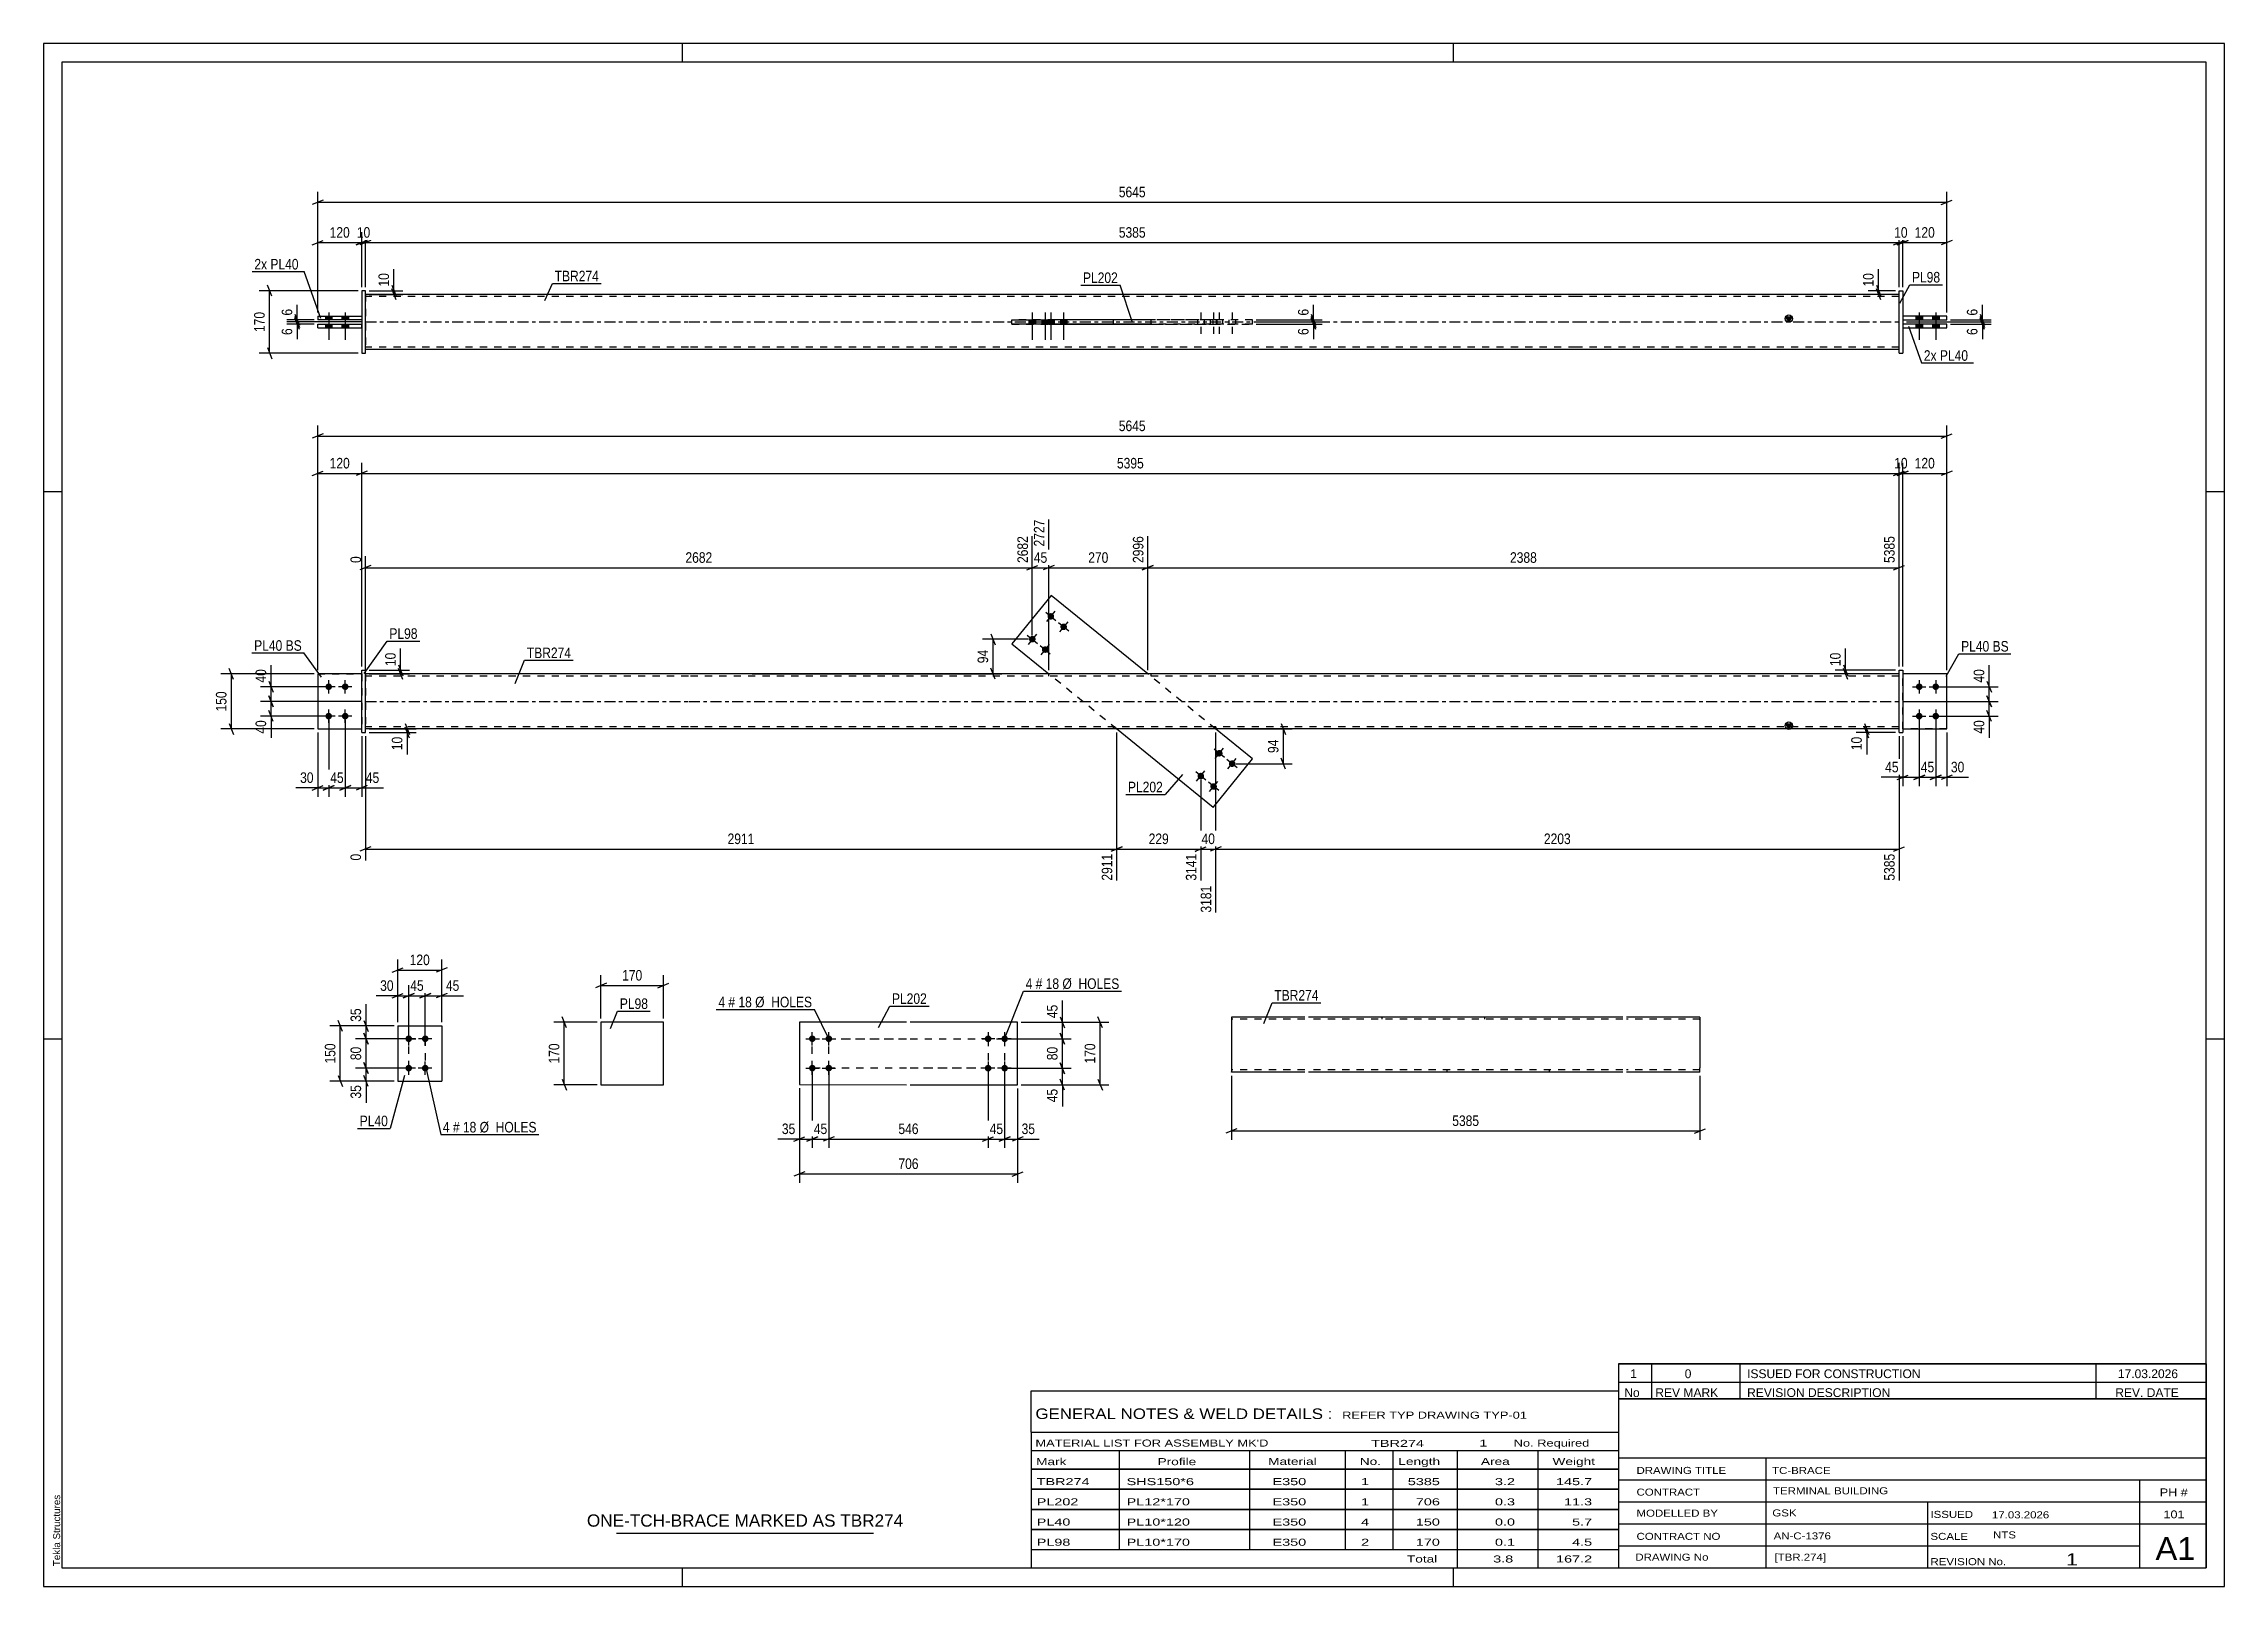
# Model space of a CAD drawing. Header units: millimetres. Extents: x 0 to 594, y 0 to 420.
import ezdxf

# ---------------------------------------------------------------- set-up
doc = ezdxf.new("R2010")
doc.units = ezdxf.units.MM
doc.linetypes.add('DXK_LINE_DOT2', pattern=[3.9198, 1.9599, -1.9599])
doc.linetypes.add('DXK_LINE_DOT3', pattern=[5.9187, 2.979, -0.9799, 0.9799, -0.9799])
doc.styles.add('Arial', font='ARIAL.TTF', dxfattribs={"height": 0.2})
doc.styles.add('Arial Narrow', font='ARIALN.TTF', dxfattribs={"height": 0.2})

# ---------------------------------------------------------------- blocks, each defined once
blk = doc.blocks.new('Unknown-580871381-1129')
at = {"color": 5, "linetype": 'Continuous'}
for p, q in [((594, 420), (0, 420)), ((0, 420), (0, 0)), ((174, 415), (174, 420)), ((384, 415), (384, 420)), ((594, 0), (594, 420)), ((589, 415), (5, 415)), ((5, 415), (5, 5)), ((589, 5), (589, 415)), ((5, 298), (0, 298)), ((594, 298), (589, 298)), ((5, 149), (0, 149)), ((594, 149), (589, 149)), ((0, 0), (594, 0)), ((5, 5), (589, 5)), ((174, 0), (174, 5)), ((384, 0), (384, 5))]:
    blk.add_line(p, q, dxfattribs=at)
at = {"color": 174, "linetype": 'Continuous', "style": 'Arial'}
blk.add_text('Tekla Structures', height=1.9102, rotation=90, dxfattribs=at).set_placement((4.5, 5.5))
blk = doc.blocks.new('Part-580871381-2462 - 2456')
at = {"color": 2, "linetype": 'Continuous'}
for p, q in [((235.07, 153.58), (205.87, 153.59)), ((205.87, 153.59), (205.87, 136.59)), ((265.27, 153.57), (236.07, 153.58)), ((265.27, 136.57), (265.27, 153.57)), ((205.87, 136.59), (235.07, 136.58)), ((236.07, 136.58), (265.27, 136.57))]:
    blk.add_line(p, q, dxfattribs=at)
blk = doc.blocks.new('Bolt-580871381-2467 - 2456')
at = {"linetype": 'Continuous'}
for points in [[(257.27, 148.17, -1), (257.27, 149.97, -1)], [(261.77, 148.17, -1), (261.77, 149.97, -1)], [(257.27, 140.17, -1), (257.27, 141.97, -1)], [(261.77, 140.17, -1), (261.77, 141.97, -1)]]:
    blk.add_hatch(color=1, dxfattribs=at).paths.add_polyline_path(points)
at = {"color": 1, "linetype": 'Continuous'}
for p, q in [((259.07, 149.07), (255.47, 149.07)), ((257.27, 150.87), (257.27, 147.27)), ((263.57, 149.07), (259.97, 149.07)), ((261.77, 150.87), (261.77, 147.27)), ((257.27, 142.87), (257.27, 139.27)), ((261.77, 142.87), (261.77, 139.27)), ((259.07, 141.07), (255.47, 141.07)), ((263.57, 141.07), (259.97, 141.07))]:
    blk.add_line(p, q, dxfattribs=at)
blk = doc.blocks.new('Bolt-580871381-2472 - 2456')
at = {"linetype": 'Continuous'}
for points in [[(209.37, 149.99, -1), (209.37, 148.19, -1)], [(213.87, 149.99, -1), (213.87, 148.19, -1)], [(209.37, 141.99, -1), (209.37, 140.19, -1)], [(213.87, 141.99, -1), (213.87, 140.19, -1)]]:
    blk.add_hatch(color=1, dxfattribs=at).paths.add_polyline_path(points)
at = {"color": 1, "linetype": 'Continuous'}
for p, q in [((207.57, 149.09), (211.17, 149.09)), ((209.37, 147.29), (209.37, 150.89)), ((212.07, 149.09), (215.67, 149.09)), ((213.87, 147.29), (213.87, 150.89)), ((209.37, 139.29), (209.37, 142.89)), ((213.87, 139.29), (213.87, 142.89)), ((207.57, 141.09), (211.17, 141.09)), ((212.07, 141.09), (215.67, 141.09))]:
    blk.add_line(p, q, dxfattribs=at)
blk = doc.blocks.new('Part-580871381-2165 - 2159')
at = {"color": 2, "linetype": 'Continuous'}
for p, q in [((96.45, 152.58), (96.45, 137.58)), ((96.45, 152.58), (108.45, 152.58)), ((108.45, 152.58), (108.45, 137.58)), ((96.45, 137.58), (108.45, 137.58))]:
    blk.add_line(p, q, dxfattribs=at)
blk = doc.blocks.new('Bolt-580871381-2198 - 2159')
at = {"linetype": 'Continuous'}
for points in [[(99.45, 148.18, -1), (99.45, 149.98, -1)], [(103.95, 148.18, -1), (103.95, 149.98, -1)], [(99.45, 140.18, -1), (99.45, 141.98, -1)], [(103.95, 140.18, -1), (103.95, 141.98, -1)]]:
    blk.add_hatch(color=1, dxfattribs=at).paths.add_polyline_path(points)
at = {"color": 1, "linetype": 'Continuous'}
for p, q in [((101.25, 149.08), (97.65, 149.08)), ((99.45, 147.28), (99.45, 150.88)), ((105.75, 149.08), (102.15, 149.08)), ((103.95, 147.28), (103.95, 150.88)), ((99.45, 139.28), (99.45, 142.88)), ((103.95, 139.28), (103.95, 142.88)), ((101.25, 141.08), (97.65, 141.08)), ((105.75, 141.08), (102.15, 141.08))]:
    blk.add_line(p, q, dxfattribs=at)
blk = doc.blocks.new('Bolt-580871381-1681 - 1671')
at = {"linetype": 'Continuous'}
for points in [[(77.65, 244.02, -1), (77.65, 245.82, -1)], [(82.15, 244.02, -1), (82.15, 245.82, -1)], [(77.65, 236.02, -1), (77.65, 237.82, -1)], [(82.15, 236.02, -1), (82.15, 237.82, -1)]]:
    blk.add_hatch(color=1, dxfattribs=at).paths.add_polyline_path(points)
at = {"color": 1, "linetype": 'Continuous'}
for p, q in [((79.45, 244.92), (75.85, 244.92)), ((77.65, 243.12), (77.65, 246.72)), ((83.95, 244.92), (80.35, 244.92)), ((82.15, 243.12), (82.15, 246.72)), ((77.65, 235.12), (77.65, 238.72)), ((82.15, 235.12), (82.15, 238.72)), ((79.45, 236.92), (75.85, 236.92)), ((83.95, 236.92), (80.35, 236.92))]:
    blk.add_line(p, q, dxfattribs=at)
blk = doc.blocks.new('Part-580871381-1687 - 1671')
at = {"color": 2, "linetype": 'Continuous'}
for p, q in [((274.47, 269.77), (263.75, 256.58)), ((300.76, 248.42), (274.47, 269.77)), ((263.75, 256.58), (273.8, 248.42)), ((318.57, 212.06), (292.27, 233.42)), ((329.28, 225.26), (319.24, 233.42)), ((318.57, 212.06), (329.28, 225.26))]:
    blk.add_line(p, q, dxfattribs=at)
at = {"color": 7, "linetype": 'DXK_LINE_DOT2'}
for p, q in [((292.27, 233.42), (273.8, 248.42)), ((319.24, 233.42), (300.76, 248.42))]:
    blk.add_line(p, q, dxfattribs=at)
blk = doc.blocks.new('Bolt-580871381-1679 - 1671')
at = {"linetype": 'Continuous'}
for points in [[(319.67, 226.11, -1), (320.8, 227.51, -1)], [(314.63, 219.9, -1), (315.76, 221.3, -1)], [(323.16, 223.27, -1), (324.3, 224.67, -1)], [(318.12, 217.06, -1), (319.25, 218.46, -1)]]:
    blk.add_hatch(color=1, dxfattribs=at).paths.add_polyline_path(points)
at = {"color": 1, "linetype": 'Continuous'}
for p, q in [((321.63, 225.67), (318.84, 227.94)), ((319.1, 225.41), (321.37, 228.21)), ((316.59, 219.46), (313.8, 221.73)), ((314.06, 219.2), (316.33, 222)), ((325.13, 222.84), (322.33, 225.11)), ((322.6, 222.58), (324.87, 225.37)), ((320.08, 216.63), (317.29, 218.9)), ((317.55, 216.36), (319.82, 219.16))]:
    blk.add_line(p, q, dxfattribs=at)
blk = doc.blocks.new('Bolt-580871381-1680 - 1671')
at = {"linetype": 'Continuous'}
for points in [[(274.91, 264.77, -1), (273.78, 263.37, -1)], [(278.41, 261.93, -1), (277.27, 260.54, -1)], [(269.87, 258.56, -1), (268.74, 257.16, -1)], [(273.36, 255.72, -1), (272.23, 254.33, -1)]]:
    blk.add_hatch(color=1, dxfattribs=at).paths.add_polyline_path(points)
at = {"color": 1, "linetype": 'Continuous'}
for p, q in [((272.95, 265.21), (275.74, 262.94)), ((275.48, 265.47), (273.21, 262.68)), ((276.44, 262.37), (279.24, 260.1)), ((278.97, 262.63), (276.7, 259.84)), ((267.91, 259), (270.7, 256.73)), ((270.44, 259.26), (268.17, 256.46)), ((271.4, 256.16), (274.19, 253.89)), ((273.93, 256.42), (271.66, 253.63))]:
    blk.add_line(p, q, dxfattribs=at)
blk = doc.blocks.new('Bolt-580871381-1682 - 1671')
at = {"linetype": 'Continuous'}
for points in [[(510.88, 245.82, -1), (510.88, 244.02, -1)], [(515.38, 245.82, -1), (515.38, 244.02, -1)], [(510.88, 237.82, -1), (510.88, 236.02, -1)], [(515.38, 237.82, -1), (515.38, 236.02, -1)]]:
    blk.add_hatch(color=1, dxfattribs=at).paths.add_polyline_path(points)
at = {"color": 1, "linetype": 'Continuous'}
for p, q in [((509.08, 244.92), (512.68, 244.92)), ((510.88, 246.72), (510.88, 243.12)), ((513.58, 244.92), (517.18, 244.92)), ((515.38, 246.72), (515.38, 243.12)), ((510.88, 238.72), (510.88, 235.12)), ((515.38, 238.72), (515.38, 235.12)), ((509.08, 236.92), (512.68, 236.92)), ((513.58, 236.92), (517.18, 236.92))]:
    blk.add_line(p, q, dxfattribs=at)
blk = doc.blocks.new('Part-580871381-1692 - 1671')
at = {"color": 2, "linetype": 'Continuous'}
for p, q in [((86.65, 232.42), (86.65, 249.42)), ((86.65, 249.42), (87.65, 249.42)), ((87.65, 232.42), (87.65, 249.42)), ((86.65, 232.42), (87.65, 232.42))]:
    blk.add_line(p, q, dxfattribs=at)
blk = doc.blocks.new('Part-580871381-1697 - 1671')
at = {"color": 7, "linetype": 'DXK_LINE_DOT2'}
for p, q in [((74.65, 248.42), (74.65, 233.42)), ((74.65, 248.42), (86.65, 248.42)), ((86.65, 248.42), (86.65, 233.42)), ((74.65, 233.42), (86.65, 233.42))]:
    blk.add_line(p, q, dxfattribs=at)
blk = doc.blocks.new('Part-580871381-1702 - 1671')
at = {"color": 2, "linetype": 'Continuous'}
for p, q in [((74.65, 248.42), (74.65, 233.42)), ((86.65, 248.42), (74.65, 248.42)), ((74.65, 233.42), (86.65, 233.42))]:
    blk.add_line(p, q, dxfattribs=at)
at = {"color": 7, "linetype": 'DXK_LINE_DOT2'}
blk.add_line((86.65, 233.42), (86.65, 248.42), dxfattribs=at)
blk = doc.blocks.new('Part-580871381-1703 - 1671')
at = {"color": 2, "linetype": 'Continuous'}
for p, q in [((505.38, 249.42), (506.38, 249.42)), ((505.38, 232.42), (505.38, 249.42)), ((506.38, 249.42), (506.38, 232.42)), ((505.38, 232.42), (505.38, 232.42)), ((505.38, 232.42), (506.38, 232.42))]:
    blk.add_line(p, q, dxfattribs=at)
at = {"color": 7, "linetype": 'DXK_LINE_DOT2'}
for p, q in [((505.38, 249.42), (506.38, 249.42)), ((505.38, 232.42), (506.38, 232.42))]:
    blk.add_line(p, q, dxfattribs=at)
blk = doc.blocks.new('Part-580871381-1708 - 1671')
at = {"color": 7, "linetype": 'DXK_LINE_DOT2'}
for p, q in [((518.38, 248.42), (506.38, 248.42)), ((506.38, 233.42), (506.38, 248.42)), ((518.38, 233.42), (518.38, 248.42)), ((518.38, 233.42), (506.38, 233.42))]:
    blk.add_line(p, q, dxfattribs=at)
blk = doc.blocks.new('Part-580871381-1713 - 1671')
at = {"color": 2, "linetype": 'Continuous'}
for p, q in [((518.38, 248.42), (506.38, 248.42)), ((518.38, 233.42), (518.38, 248.42)), ((506.38, 233.42), (518.38, 233.42))]:
    blk.add_line(p, q, dxfattribs=at)
at = {"color": 7, "linetype": 'DXK_LINE_DOT2'}
blk.add_line((506.38, 248.42), (506.38, 233.42), dxfattribs=at)
blk = doc.blocks.new('Part-580871381-1718 - 1671')
at = {"linetype": 'Continuous'}
blk.add_hatch(color=2, dxfattribs=at).paths.add_polyline_path([(475.38, 233.42), (474.58, 234.82), (476.18, 234.82)])
at = {"color": 2, "linetype": 'Continuous'}
for p, q in [((175.65, 248.42), (87.65, 248.42)), ((417.28, 248.42), (175.75, 248.42)), ((505.38, 248.42), (417.38, 248.42)), ((175.65, 233.42), (87.65, 233.42)), ((417.28, 233.42), (175.75, 233.42)), ((505.38, 233.42), (417.38, 233.42)), ((475.38, 233.42), (474.58, 234.82)), ((474.58, 234.82), (476.18, 234.82)), ((476.18, 234.82), (475.38, 233.42))]:
    blk.add_line(p, q, dxfattribs=at)
at = {"color": 7, "linetype": 'DXK_LINE_DOT2'}
for p, q in [((87.65, 248.42), (87.65, 233.42)), ((175.65, 247.82), (87.65, 247.82)), ((417.28, 247.82), (175.75, 247.82)), ((273.7, 248.42), (273.7, 247.82)), ((301.6, 248.42), (301.6, 247.82)), ((505.38, 247.82), (417.38, 247.82)), ((505.38, 233.42), (505.38, 248.42)), ((175.65, 234.02), (87.65, 234.02)), ((417.28, 234.02), (175.75, 234.02)), ((291.43, 233.42), (291.43, 234.02)), ((319.34, 233.42), (319.34, 234.02)), ((505.38, 234.02), (417.38, 234.02))]:
    blk.add_line(p, q, dxfattribs=at)
at = {"color": 7, "linetype": 'DXK_LINE_DOT3'}
for p, q in [((87.65, 240.92), (175.65, 240.92)), ((175.75, 240.92), (417.28, 240.92)), ((417.38, 240.92), (505.38, 240.92))]:
    blk.add_line(p, q, dxfattribs=at)
at = {"color": 2, "linetype": 'Continuous'}
blk.add_circle((475.38, 234.32), 1, dxfattribs=at)
blk = doc.blocks.new('Part-580871381-1455 - 1366')
at = {"linetype": 'Continuous'}
blk.add_hatch(color=2, dxfattribs=at).paths.add_polyline_path([(475.38, 344.23), (474.58, 345.63), (476.18, 345.63)])
at = {"color": 2, "linetype": 'Continuous'}
for p, q in [((175.65, 351.73), (87.65, 351.73)), ((417.28, 351.73), (175.75, 351.73)), ((505.38, 351.73), (417.38, 351.73)), ((273.7, 344.93), (273.7, 344.83)), ((273.7, 344.93), (301.6, 344.93)), ((291.43, 344.83), (291.43, 344.93)), ((301.6, 344.93), (301.6, 343.53)), ((475.38, 344.23), (474.58, 345.63)), ((474.58, 345.63), (476.18, 345.63)), ((476.18, 345.63), (475.38, 344.23)), ((273.7, 343.53), (273.7, 343.63)), ((301.6, 343.53), (273.7, 343.53)), ((291.43, 343.53), (291.43, 343.63)), ((175.65, 336.73), (87.65, 336.73)), ((417.28, 336.73), (175.75, 336.73)), ((505.38, 336.73), (417.38, 336.73))]:
    blk.add_line(p, q, dxfattribs=at)
at = {"color": 7, "linetype": 'DXK_LINE_DOT2'}
for p, q in [((87.65, 351.73), (87.65, 336.73)), ((175.65, 351.13), (87.65, 351.13)), ((417.28, 351.13), (175.75, 351.13)), ((505.38, 351.13), (417.38, 351.13)), ((505.38, 336.73), (505.38, 351.73)), ((273.7, 344.83), (273.7, 343.53)), ((291.43, 344.93), (319.34, 344.93)), ((291.43, 343.53), (291.43, 344.83)), ((319.34, 344.93), (319.34, 343.53)), ((319.34, 343.53), (291.43, 343.53)), ((175.65, 337.33), (87.65, 337.33)), ((417.28, 337.33), (175.75, 337.33)), ((505.38, 337.33), (417.38, 337.33))]:
    blk.add_line(p, q, dxfattribs=at)
at = {"color": 7, "linetype": 'DXK_LINE_DOT3'}
for p, q in [((87.65, 344.23), (175.65, 344.23)), ((175.75, 344.23), (417.28, 344.23)), ((417.38, 344.23), (505.38, 344.23))]:
    blk.add_line(p, q, dxfattribs=at)
at = {"color": 2, "linetype": 'Continuous'}
blk.add_circle((475.38, 345.13), 1, dxfattribs=at)
blk = doc.blocks.new('Part-580871381-1417 - 1366')
at = {"color": 2, "linetype": 'Continuous'}
for p, q in [((74.65, 342.63), (74.65, 343.63)), ((74.65, 343.63), (86.65, 343.63)), ((74.65, 342.63), (86.65, 342.63))]:
    blk.add_line(p, q, dxfattribs=at)
at = {"color": 7, "linetype": 'DXK_LINE_DOT2'}
blk.add_line((86.65, 342.63), (86.65, 343.63), dxfattribs=at)
blk = doc.blocks.new('Bolt-580871381-1369 - 1366')
at = {"linetype": 'Continuous'}
for points in [[(511.78, 345.83), (509.98, 345.83), (509.98, 344.83), (511.78, 344.83)], [(511.78, 345.83), (509.98, 345.83), (509.98, 344.83), (511.78, 344.83)], [(516.28, 345.83), (514.48, 345.83), (514.48, 344.83), (516.28, 344.83)], [(516.28, 345.83), (514.48, 345.83), (514.48, 344.83), (516.28, 344.83)], [(511.78, 343.63), (509.98, 343.63), (509.98, 342.63), (511.78, 342.63)], [(511.78, 343.63), (509.98, 343.63), (509.98, 342.63), (511.78, 342.63)], [(516.28, 343.63), (514.48, 343.63), (514.48, 342.63), (516.28, 342.63)], [(516.28, 343.63), (514.48, 343.63), (514.48, 342.63), (516.28, 342.63)]]:
    blk.add_hatch(color=1, dxfattribs=at).paths.add_polyline_path(points)
at = {"color": 1, "linetype": 'Continuous'}
for p, q in [((509.98, 345.83), (509.98, 344.83)), ((509.98, 345.83), (509.98, 344.83)), ((510.88, 346.83), (510.88, 339.33)), ((510.88, 346.83), (510.88, 339.33)), ((511.78, 345.83), (511.78, 344.83)), ((511.78, 345.83), (511.78, 344.83)), ((514.48, 345.83), (514.48, 344.83)), ((514.48, 345.83), (514.48, 344.83)), ((515.38, 346.83), (515.38, 339.33)), ((515.38, 346.83), (515.38, 339.33)), ((516.28, 345.83), (516.28, 344.83)), ((516.28, 345.83), (516.28, 344.83)), ((509.98, 343.63), (509.98, 342.63)), ((509.98, 343.63), (509.98, 342.63)), ((511.78, 343.63), (511.78, 342.63)), ((511.78, 343.63), (511.78, 342.63)), ((514.48, 343.63), (514.48, 342.63)), ((514.48, 343.63), (514.48, 342.63)), ((516.28, 343.63), (516.28, 342.63)), ((516.28, 343.63), (516.28, 342.63))]:
    blk.add_line(p, q, dxfattribs=at)
blk = doc.blocks.new('Bolt-580871381-1434 - 1366')
at = {"color": 1, "linetype": 'DXK_LINE_DOT2'}
for p, q in [((314.29, 344.83), (314.29, 343.63)), ((315.19, 346.83), (315.19, 339.33)), ((316.09, 344.83), (316.09, 343.63)), ((317.79, 344.83), (317.79, 343.63)), ((318.69, 346.83), (318.69, 339.33)), ((319.34, 344.83), (319.34, 343.63)), ((319.59, 344.83), (319.59, 343.63)), ((320.24, 346.83), (320.24, 339.33)), ((321.14, 344.83), (321.14, 343.63)), ((322.83, 344.83), (322.83, 343.63)), ((323.73, 346.83), (323.73, 339.33)), ((324.63, 344.83), (324.63, 343.63))]:
    blk.add_line(p, q, dxfattribs=at)
blk = doc.blocks.new('Bolt-580871381-1370 - 1366')
at = {"linetype": 'Continuous'}
for points in [[(76.75, 344.83), (78.55, 344.83), (78.55, 345.83), (76.75, 345.83)], [(76.75, 344.83), (78.55, 344.83), (78.55, 345.83), (76.75, 345.83)], [(81.25, 344.83), (83.05, 344.83), (83.05, 345.83), (81.25, 345.83)], [(81.25, 344.83), (83.05, 344.83), (83.05, 345.83), (81.25, 345.83)], [(76.75, 342.63), (78.55, 342.63), (78.55, 343.63), (76.75, 343.63)], [(76.75, 342.63), (78.55, 342.63), (78.55, 343.63), (76.75, 343.63)], [(81.25, 342.63), (83.05, 342.63), (83.05, 343.63), (81.25, 343.63)], [(81.25, 342.63), (83.05, 342.63), (83.05, 343.63), (81.25, 343.63)]]:
    blk.add_hatch(color=1, dxfattribs=at).paths.add_polyline_path(points)
at = {"color": 1, "linetype": 'Continuous'}
for p, q in [((76.75, 345.83), (76.75, 344.83)), ((76.75, 345.83), (76.75, 344.83)), ((77.65, 346.83), (77.65, 339.33)), ((77.65, 346.83), (77.65, 339.33)), ((78.55, 345.83), (78.55, 344.83)), ((78.55, 345.83), (78.55, 344.83)), ((81.25, 345.83), (81.25, 344.83)), ((81.25, 345.83), (81.25, 344.83)), ((82.15, 346.83), (82.15, 339.33)), ((82.15, 346.83), (82.15, 339.33)), ((83.05, 345.83), (83.05, 344.83)), ((83.05, 345.83), (83.05, 344.83)), ((76.75, 343.63), (76.75, 342.63)), ((76.75, 343.63), (76.75, 342.63)), ((78.55, 343.63), (78.55, 342.63)), ((78.55, 343.63), (78.55, 342.63)), ((81.25, 343.63), (81.25, 342.63)), ((81.25, 343.63), (81.25, 342.63)), ((83.05, 343.63), (83.05, 342.63)), ((83.05, 343.63), (83.05, 342.63))]:
    blk.add_line(p, q, dxfattribs=at)
blk = doc.blocks.new('Part-580871381-1412 - 1366')
at = {"color": 2, "linetype": 'Continuous'}
for p, q in [((74.65, 345.83), (74.65, 344.83)), ((74.65, 345.83), (86.65, 345.83)), ((86.65, 344.83), (74.65, 344.83))]:
    blk.add_line(p, q, dxfattribs=at)
at = {"color": 7, "linetype": 'DXK_LINE_DOT2'}
blk.add_line((86.65, 345.83), (86.65, 344.83), dxfattribs=at)
blk = doc.blocks.new('Part-580871381-1460 - 1366')
at = {"color": 2, "linetype": 'Continuous'}
for p, q in [((518.38, 343.63), (506.38, 343.63)), ((506.38, 342.63), (518.38, 342.63)), ((518.38, 342.63), (518.38, 343.63))]:
    blk.add_line(p, q, dxfattribs=at)
at = {"color": 7, "linetype": 'DXK_LINE_DOT2'}
for p, q in [((506.38, 343.63), (506.38, 342.63)), ((518.38, 343.63), (506.38, 343.63)), ((506.38, 342.63), (518.38, 342.63))]:
    blk.add_line(p, q, dxfattribs=at)
blk = doc.blocks.new('Part-580871381-1396 - 1366')
at = {"color": 2, "linetype": 'Continuous'}
for p, q in [((263.75, 343.63), (263.75, 344.83)), ((263.75, 344.83), (274.47, 344.83)), ((274.47, 343.63), (274.47, 344.83)), ((301.6, 344.83), (274.47, 344.83)), ((274.47, 343.63), (263.75, 343.63)), ((301.6, 343.63), (274.47, 343.63))]:
    blk.add_line(p, q, dxfattribs=at)
at = {"color": 7, "linetype": 'DXK_LINE_DOT2'}
for p, q in [((318.57, 344.83), (263.75, 344.83)), ((329.28, 344.83), (301.6, 344.83)), ((318.57, 343.63), (318.57, 344.83)), ((329.28, 344.83), (318.57, 344.83)), ((329.28, 343.63), (329.28, 344.83)), ((263.75, 343.63), (318.57, 343.63)), ((329.28, 343.63), (301.6, 343.63)), ((318.57, 343.63), (329.28, 343.63))]:
    blk.add_line(p, q, dxfattribs=at)
blk = doc.blocks.new('Part-580871381-1397 - 1366')
at = {"color": 2, "linetype": 'Continuous'}
for p, q in [((87.65, 352.73), (86.65, 352.73)), ((86.65, 352.73), (86.65, 335.73)), ((87.65, 335.73), (87.65, 352.73)), ((86.65, 335.73), (87.65, 335.73))]:
    blk.add_line(p, q, dxfattribs=at)
blk = doc.blocks.new('Part-580871381-1432 - 1366')
at = {"color": 2, "linetype": 'Continuous'}
for p, q in [((505.38, 352.73), (505.38, 352.73)), ((505.38, 335.73), (505.38, 352.73)), ((505.38, 352.73), (506.38, 352.73)), ((506.38, 352.73), (506.38, 352.73)), ((506.38, 352.73), (506.38, 335.73)), ((505.38, 335.73), (506.38, 335.73)), ((505.38, 335.73), (505.38, 335.73)), ((506.38, 335.73), (506.38, 335.73))]:
    blk.add_line(p, q, dxfattribs=at)
at = {"color": 7, "linetype": 'DXK_LINE_DOT2'}
for p, q in [((505.38, 352.73), (506.38, 352.73)), ((505.38, 335.73), (506.38, 335.73)), ((506.38, 335.73), (506.38, 335.73))]:
    blk.add_line(p, q, dxfattribs=at)
blk = doc.blocks.new('Bolt-580871381-1435 - 1366')
at = {"linetype": 'Continuous'}
for points in [[(270.2, 344.83), (268.4, 344.83), (268.4, 343.63), (270.2, 343.63)], [(273.7, 344.83), (271.9, 344.83), (271.9, 343.63), (273.7, 343.63)], [(275.25, 344.83), (273.45, 344.83), (273.45, 343.63), (275.25, 343.63)], [(278.74, 344.83), (276.94, 344.83), (276.94, 343.63), (278.74, 343.63)]]:
    blk.add_hatch(color=1, dxfattribs=at).paths.add_polyline_path(points)
at = {"color": 1, "linetype": 'Continuous'}
for p, q in [((268.4, 344.83), (268.4, 343.63)), ((269.3, 346.83), (269.3, 339.33)), ((270.2, 344.83), (270.2, 343.63)), ((271.9, 344.83), (271.9, 343.63)), ((272.8, 346.83), (272.8, 339.33)), ((273.45, 344.83), (273.45, 343.63)), ((273.7, 344.83), (273.7, 343.63)), ((274.35, 346.83), (274.35, 339.33)), ((275.25, 344.83), (275.25, 343.63)), ((276.94, 344.83), (276.94, 343.63)), ((277.84, 346.83), (277.84, 339.33)), ((278.74, 344.83), (278.74, 343.63))]:
    blk.add_line(p, q, dxfattribs=at)
blk = doc.blocks.new('Part-580871381-1465 - 1366')
at = {"color": 2, "linetype": 'Continuous'}
for p, q in [((518.38, 345.83), (506.38, 345.83)), ((506.38, 344.83), (518.38, 344.83)), ((518.38, 344.83), (518.38, 345.83))]:
    blk.add_line(p, q, dxfattribs=at)
at = {"color": 7, "linetype": 'DXK_LINE_DOT2'}
for p, q in [((506.38, 345.83), (506.38, 344.83)), ((518.38, 345.83), (506.38, 345.83)), ((506.38, 344.83), (518.38, 344.83))]:
    blk.add_line(p, q, dxfattribs=at)
blk = doc.blocks.new('Part-580871381-2402 - 2396')
at = {"color": 2, "linetype": 'Continuous'}
for p, q in [((168.82, 153.58), (151.82, 153.58)), ((151.82, 153.58), (151.82, 136.58)), ((168.82, 136.58), (168.82, 153.58)), ((151.82, 136.58), (168.82, 136.58))]:
    blk.add_line(p, q, dxfattribs=at)
blk = doc.blocks.new('Part-580871381-2435 - 2427')
at = {"color": 2, "linetype": 'Continuous'}
for p, q in [((343.52, 154.99), (323.52, 154.99)), ((323.52, 154.99), (323.52, 140.08)), ((430.16, 154.99), (344.52, 154.99)), ((451.16, 154.99), (431.16, 154.99)), ((451.16, 154.99), (451.16, 154.9)), ((451.16, 154.9), (451.16, 154.64)), ((451.16, 154.64), (451.16, 141.19)), ((323.52, 139.99), (323.52, 140.08)), ((343.52, 139.99), (323.52, 139.99)), ((430.16, 139.99), (344.52, 139.99)), ((451.16, 139.99), (431.16, 139.99)), ((451.16, 139.99), (451.16, 141.19))]:
    blk.add_line(p, q, dxfattribs=at)
at = {"color": 7, "linetype": 'DXK_LINE_DOT2'}
for p, q in [((364.52, 154.99), (364.52, 154.39)), ((392.43, 154.99), (392.43, 154.39)), ((343.52, 154.39), (323.52, 154.39)), ((430.16, 154.39), (344.52, 154.39)), ((451.16, 154.39), (431.16, 154.39)), ((451.16, 154.39), (451.16, 154.35)), ((451.16, 154.35), (451.16, 154.39)), ((451.16, 154.25), (451.16, 154.35)), ((451.16, 154.35), (451.16, 154.25)), ((323.52, 140.59), (323.52, 140.64)), ((343.52, 140.59), (323.52, 140.59)), ((323.52, 139.99), (323.52, 139.99)), ((430.16, 140.59), (344.52, 140.59)), ((382.26, 139.99), (382.26, 140.59)), ((410.16, 139.99), (410.16, 140.59)), ((451.16, 140.59), (431.16, 140.59)), ((451.16, 140.64), (451.16, 140.96)), ((451.16, 140.59), (451.16, 140.64))]:
    blk.add_line(p, q, dxfattribs=at)
blk = doc.blocks.new('Rectangle-580871381-2548 - 2456')
at = {"color": 1, "linetype": 'DXK_LINE_DOT2'}
for p, q in [((209.37, 149.09), (235.07, 149.08)), ((209.37, 141.09), (209.37, 149.09)), ((236.07, 149.08), (261.77, 149.07)), ((261.77, 149.07), (261.77, 141.07)), ((235.07, 141.08), (209.37, 141.09)), ((261.77, 141.07), (236.07, 141.08))]:
    blk.add_line(p, q, dxfattribs=at)
blk = doc.blocks.new('Rectangle-580871381-2382 - 2159')
at = {"color": 1, "linetype": 'DXK_LINE_DOT2'}
blk.add_lwpolyline([(99.45, 149.08), (103.95, 149.08), (103.95, 141.08), (99.45, 141.08), (99.45, 149.08)], close=True, dxfattribs=at)
blk = doc.blocks.new('Rectangle-580871381-2558 - 2456')
at = {"color": 1, "linetype": 'DXK_LINE_DOT2'}
for p, q in [((213.87, 149.09), (235.07, 149.08)), ((213.87, 141.09), (213.87, 149.09)), ((236.07, 149.08), (257.27, 149.07)), ((257.27, 149.07), (257.27, 141.07)), ((235.07, 141.08), (213.87, 141.09)), ((257.27, 141.07), (236.07, 141.08))]:
    blk.add_line(p, q, dxfattribs=at)
blk = doc.blocks.new('StraightDimension-580871381-2484 - 2456')
at = {"color": 7, "linetype": 'Continuous'}
for p, q in [((209.37, 140.09), (209.37, 119.39)), ((205.87, 135.59), (205.87, 119.39)), ((204.37, 121.19), (207.37, 122.39)), ((205.87, 121.79), (209.37, 121.79)), ((210.87, 122.39), (207.87, 121.19))]:
    blk.add_line(p, q, dxfattribs=at)
at = {"color": 0}
blk.add_wipeout([(205.34, 122.54), (205.34, 126.74), (200.49, 126.74), (200.49, 122.54)], dxfattribs=at)
at = {"color": 7, "linetype": 'Continuous'}
blk.add_line((205.87, 121.79), (199.96, 121.79), dxfattribs=at)
blk.add_line((205.87, 121.79), (199.96, 121.79), dxfattribs=at)
at = {"color": 3, "style": 'Arial Narrow'}
blk.add_text('35', height=2.863, dxfattribs=at).set_placement((201.09, 123.14))
blk = doc.blocks.new('StraightDimension-580871381-2526 - 2456')
at = {"color": 7, "linetype": 'Continuous'}
for p, q in [((276.91, 155.07), (278.11, 152.07)), ((262.77, 149.07), (279.91, 149.07)), ((266.27, 153.57), (279.91, 153.57)), ((278.11, 147.57), (276.91, 150.57)), ((277.51, 149.07), (277.51, 153.57))]:
    blk.add_line(p, q, dxfattribs=at)
at = {"color": 0}
blk.add_wipeout([(276.76, 158.95), (272.56, 158.95), (272.56, 154.09), (276.76, 154.09)], dxfattribs=at)
at = {"color": 7, "linetype": 'Continuous'}
blk.add_line((277.51, 153.57), (277.51, 159.47), dxfattribs=at)
blk.add_line((277.51, 153.57), (277.51, 159.47), dxfattribs=at)
at = {"color": 3, "style": 'Arial Narrow'}
blk.add_text('45', height=2.863, rotation=90.00021, dxfattribs=at).set_placement((276.16, 154.69))
blk = doc.blocks.new('StraightDimension-580871381-2475 - 2456')
at = {"color": 7, "linetype": 'Continuous'}
for p, q in [((288.38, 152.07), (287.18, 155.07)), ((266.27, 153.57), (290.18, 153.57)), ((287.78, 136.57), (287.78, 153.57)), ((287.18, 138.07), (288.38, 135.07)), ((266.27, 136.57), (290.18, 136.57))]:
    blk.add_line(p, q, dxfattribs=at)
at = {"color": 0}
blk.add_wipeout([(287.03, 148.41), (282.83, 148.41), (282.83, 141.73), (287.03, 141.73)], dxfattribs=at)
at = {"color": 3, "style": 'Arial Narrow'}
blk.add_text('170', height=2.863, rotation=90.00021, dxfattribs=at).set_placement((286.43, 142.33))
blk = doc.blocks.new('StraightDimension-580871381-2490 - 2456')
at = {"color": 7, "linetype": 'Continuous'}
for p, q in [((209.37, 140.09), (209.37, 119.39)), ((213.87, 140.09), (213.87, 119.39)), ((207.87, 121.19), (210.87, 122.39)), ((209.37, 121.79), (213.87, 121.79)), ((215.37, 122.39), (212.37, 121.19))]:
    blk.add_line(p, q, dxfattribs=at)
at = {"color": 0}
blk.add_wipeout([(214.05, 122.54), (214.05, 126.74), (209.19, 126.74), (209.19, 122.54)], dxfattribs=at)
at = {"color": 3, "style": 'Arial Narrow'}
blk.add_text('45', height=2.863, dxfattribs=at).set_placement((209.79, 123.14))
blk = doc.blocks.new('StraightDimension-580871381-2498 - 2456')
at = {"color": 7, "linetype": 'Continuous'}
for p, q in [((213.87, 140.09), (213.87, 119.39)), ((257.27, 140.07), (257.27, 119.39)), ((215.37, 122.39), (212.37, 121.19)), ((213.87, 121.79), (257.27, 121.79)), ((255.77, 121.19), (258.77, 122.39))]:
    blk.add_line(p, q, dxfattribs=at)
at = {"color": 0}
blk.add_wipeout([(238.91, 122.54), (238.91, 126.74), (232.23, 126.74), (232.23, 122.54)], dxfattribs=at)
at = {"color": 3, "style": 'Arial Narrow'}
blk.add_text('546', height=2.863, dxfattribs=at).set_placement((232.83, 123.14))
blk = doc.blocks.new('StraightDimension-580871381-2506 - 2456')
at = {"color": 7, "linetype": 'Continuous'}
for p, q in [((257.27, 140.07), (257.27, 119.39)), ((261.77, 140.07), (261.77, 119.39)), ((255.77, 121.19), (258.77, 122.39)), ((257.27, 121.79), (261.77, 121.79)), ((263.27, 122.39), (260.27, 121.19))]:
    blk.add_line(p, q, dxfattribs=at)
at = {"color": 0}
blk.add_wipeout([(261.95, 122.54), (261.95, 126.74), (257.09, 126.74), (257.09, 122.54)], dxfattribs=at)
at = {"color": 3, "style": 'Arial Narrow'}
blk.add_text('45', height=2.863, dxfattribs=at).set_placement((257.69, 123.14))
blk = doc.blocks.new('StraightDimension-580871381-2514 - 2456')
at = {"color": 7, "linetype": 'Continuous'}
for p, q in [((261.77, 140.07), (261.77, 119.39)), ((265.27, 135.57), (265.27, 119.39)), ((260.27, 121.19), (263.27, 122.39)), ((261.77, 121.79), (265.27, 121.79)), ((266.77, 122.39), (263.77, 121.19))]:
    blk.add_line(p, q, dxfattribs=at)
at = {"color": 0}
blk.add_wipeout([(270.65, 122.54), (270.65, 126.74), (265.79, 126.74), (265.79, 122.54)], dxfattribs=at)
at = {"color": 7, "linetype": 'Continuous'}
blk.add_line((265.27, 121.79), (271.17, 121.79), dxfattribs=at)
blk.add_line((265.27, 121.79), (271.17, 121.79), dxfattribs=at)
at = {"color": 3, "style": 'Arial Narrow'}
blk.add_text('35', height=2.863, dxfattribs=at).set_placement((266.39, 123.14))
blk = doc.blocks.new('StraightDimension-580871381-2521 - 2456')
at = {"color": 7, "linetype": 'Continuous'}
for p, q in [((205.87, 135.59), (205.87, 109.88)), ((265.27, 135.57), (265.27, 109.88)), ((207.37, 112.88), (204.37, 111.68)), ((263.77, 111.68), (266.77, 112.88)), ((205.87, 112.28), (265.27, 112.28))]:
    blk.add_line(p, q, dxfattribs=at)
at = {"color": 0}
blk.add_wipeout([(238.91, 113.03), (238.91, 117.23), (232.23, 117.23), (232.23, 113.03)], dxfattribs=at)
at = {"color": 3, "style": 'Arial Narrow'}
blk.add_text('706', height=2.863, dxfattribs=at).set_placement((232.83, 113.63))
blk = doc.blocks.new('StraightDimension-580871381-2534 - 2456')
at = {"color": 7, "linetype": 'Continuous'}
for p, q in [((262.77, 149.07), (279.91, 149.07)), ((276.91, 150.57), (278.11, 147.57)), ((277.51, 141.07), (277.51, 149.07)), ((278.11, 139.57), (276.91, 142.57)), ((262.77, 141.07), (279.91, 141.07))]:
    blk.add_line(p, q, dxfattribs=at)
at = {"color": 0}
blk.add_wipeout([(276.76, 147.5), (272.56, 147.5), (272.56, 142.64), (276.76, 142.64)], dxfattribs=at)
at = {"color": 3, "style": 'Arial Narrow'}
blk.add_text('80', height=2.863, rotation=90.00021, dxfattribs=at).set_placement((276.16, 143.24))
blk = doc.blocks.new('StraightDimension-580871381-2542 - 2456')
at = {"color": 7, "linetype": 'Continuous'}
for p, q in [((276.91, 142.57), (278.11, 139.57)), ((262.77, 141.07), (279.91, 141.07)), ((278.11, 135.07), (276.91, 138.07)), ((277.51, 136.57), (277.51, 141.07)), ((266.27, 136.57), (279.91, 136.57))]:
    blk.add_line(p, q, dxfattribs=at)
at = {"color": 0}
blk.add_wipeout([(276.76, 136.04), (272.56, 136.04), (272.56, 131.19), (276.76, 131.19)], dxfattribs=at)
at = {"color": 7, "linetype": 'Continuous'}
blk.add_line((277.51, 136.57), (277.51, 130.66), dxfattribs=at)
blk.add_line((277.51, 136.57), (277.51, 130.66), dxfattribs=at)
at = {"color": 3, "style": 'Arial Narrow'}
blk.add_text('45', height=2.863, rotation=90.00021, dxfattribs=at).set_placement((276.16, 131.79))
blk = doc.blocks.new('StraightDimension-580871381-2275 - 2159')
at = {"color": 7, "linetype": 'Continuous'}
for p, q in [((95.45, 152.58), (84.97, 152.58)), ((98.45, 149.08), (84.97, 149.08)), ((87.22, 154.08), (88.42, 151.08)), ((88.42, 147.58), (87.22, 150.58)), ((87.82, 149.08), (87.82, 152.58))]:
    blk.add_line(p, q, dxfattribs=at)
at = {"color": 0}
blk.add_wipeout([(87.07, 157.96), (82.87, 157.96), (82.87, 153.1), (87.07, 153.1)], dxfattribs=at)
at = {"color": 7, "linetype": 'Continuous'}
blk.add_line((87.82, 152.58), (87.82, 158.48), dxfattribs=at)
blk.add_line((87.82, 152.58), (87.82, 158.48), dxfattribs=at)
at = {"color": 3, "style": 'Arial Narrow'}
blk.add_text('35', height=2.863, rotation=90.00021, dxfattribs=at).set_placement((86.47, 153.7))
blk = doc.blocks.new('StraightDimension-580871381-2298 - 2159')
at = {"color": 7, "linetype": 'Continuous'}
for p, q in [((87.22, 142.58), (88.42, 139.58)), ((98.45, 141.08), (84.97, 141.08)), ((95.45, 137.58), (84.97, 137.58)), ((88.42, 136.08), (87.22, 139.08)), ((87.82, 137.58), (87.82, 141.08))]:
    blk.add_line(p, q, dxfattribs=at)
at = {"color": 0}
blk.add_wipeout([(87.07, 137.05), (82.87, 137.05), (82.87, 132.2), (87.07, 132.2)], dxfattribs=at)
at = {"color": 7, "linetype": 'Continuous'}
blk.add_line((87.82, 137.58), (87.82, 131.67), dxfattribs=at)
blk.add_line((87.82, 137.58), (87.82, 131.67), dxfattribs=at)
at = {"color": 3, "style": 'Arial Narrow'}
blk.add_text('35', height=2.863, rotation=90.00021, dxfattribs=at).set_placement((86.47, 132.8))
blk = doc.blocks.new('StraightDimension-580871381-2329 - 2159')
at = {"color": 7, "linetype": 'Continuous'}
for p, q in [((102.45, 160.18), (105.45, 161.38)), ((103.95, 150.08), (103.95, 163.63)), ((103.95, 160.78), (108.45, 160.78)), ((109.95, 161.38), (106.95, 160.18)), ((108.45, 153.58), (108.45, 163.63))]:
    blk.add_line(p, q, dxfattribs=at)
at = {"color": 0}
blk.add_wipeout([(113.83, 161.53), (113.83, 165.73), (108.98, 165.73), (108.98, 161.53)], dxfattribs=at)
at = {"color": 7, "linetype": 'Continuous'}
blk.add_line((108.45, 160.78), (114.36, 160.78), dxfattribs=at)
blk.add_line((108.45, 160.78), (114.36, 160.78), dxfattribs=at)
at = {"color": 3, "style": 'Arial Narrow'}
blk.add_text('45', height=2.863, dxfattribs=at).set_placement((109.58, 162.13))
blk = doc.blocks.new('StraightDimension-580871381-2288 - 2159')
at = {"color": 7, "linetype": 'Continuous'}
for p, q in [((98.45, 149.08), (84.97, 149.08)), ((87.22, 150.58), (88.42, 147.58)), ((87.82, 141.08), (87.82, 149.08)), ((88.42, 139.58), (87.22, 142.58)), ((98.45, 141.08), (84.97, 141.08))]:
    blk.add_line(p, q, dxfattribs=at)
at = {"color": 0}
blk.add_wipeout([(87.07, 147.51), (82.87, 147.51), (82.87, 142.65), (87.07, 142.65)], dxfattribs=at)
at = {"color": 3, "style": 'Arial Narrow'}
blk.add_text('80', height=2.863, rotation=90.00021, dxfattribs=at).set_placement((86.47, 143.25))
blk = doc.blocks.new('StraightDimension-580871381-2312 - 2159')
at = {"color": 7, "linetype": 'Continuous'}
for p, q in [((95.45, 152.58), (77.97, 152.58)), ((81.42, 151.08), (80.22, 154.08)), ((80.82, 137.58), (80.82, 152.58)), ((95.45, 137.58), (77.97, 137.58)), ((80.22, 139.08), (81.42, 136.08))]:
    blk.add_line(p, q, dxfattribs=at)
at = {"color": 0}
blk.add_wipeout([(80.07, 148.42), (75.87, 148.42), (75.87, 141.74), (80.07, 141.74)], dxfattribs=at)
at = {"color": 3, "style": 'Arial Narrow'}
blk.add_text('150', height=2.863, rotation=90.00021, dxfattribs=at).set_placement((79.47, 142.34))
blk = doc.blocks.new('StraightDimension-580871381-2342 - 2159')
at = {"color": 7, "linetype": 'Continuous'}
for p, q in [((97.95, 160.18), (100.95, 161.38)), ((99.45, 150.08), (99.45, 163.63)), ((99.45, 160.78), (103.95, 160.78)), ((105.45, 161.38), (102.45, 160.18)), ((103.95, 150.08), (103.95, 163.63))]:
    blk.add_line(p, q, dxfattribs=at)
at = {"color": 0}
blk.add_wipeout([(104.13, 161.53), (104.13, 165.73), (99.27, 165.73), (99.27, 161.53)], dxfattribs=at)
at = {"color": 3, "style": 'Arial Narrow'}
blk.add_text('45', height=2.863, dxfattribs=at).set_placement((99.87, 162.13))
blk = doc.blocks.new('StraightDimension-580871381-2352 - 2159')
at = {"color": 7, "linetype": 'Continuous'}
for p, q in [((94.95, 160.18), (97.95, 161.38)), ((96.45, 153.58), (96.45, 163.63)), ((96.45, 160.78), (99.45, 160.78)), ((100.95, 161.38), (97.95, 160.18)), ((99.45, 150.08), (99.45, 163.63))]:
    blk.add_line(p, q, dxfattribs=at)
at = {"color": 0}
blk.add_wipeout([(95.93, 161.53), (95.93, 165.73), (91.07, 165.73), (91.07, 161.53)], dxfattribs=at)
at = {"color": 7, "linetype": 'Continuous'}
blk.add_line((96.45, 160.78), (90.55, 160.78), dxfattribs=at)
blk.add_line((96.45, 160.78), (90.55, 160.78), dxfattribs=at)
at = {"color": 3, "style": 'Arial Narrow'}
blk.add_text('30', height=2.863, dxfattribs=at).set_placement((91.67, 162.13))
blk = doc.blocks.new('StraightDimension-580871381-2366 - 2159')
at = {"color": 7, "linetype": 'Continuous'}
for p, q in [((94.95, 167.18), (97.95, 168.38)), ((96.45, 153.58), (96.45, 170.63)), ((96.45, 167.78), (108.45, 167.78)), ((109.95, 168.38), (106.95, 167.18)), ((108.45, 153.58), (108.45, 170.63))]:
    blk.add_line(p, q, dxfattribs=at)
at = {"color": 0}
blk.add_wipeout([(105.79, 168.53), (105.79, 172.73), (99.11, 172.73), (99.11, 168.53)], dxfattribs=at)
at = {"color": 3, "style": 'Arial Narrow'}
blk.add_text('120', height=2.863, dxfattribs=at).set_placement((99.71, 169.13))
blk = doc.blocks.new('StraightDimension-580871381-1914 - 1671')
at = {"color": 7, "linetype": 'Continuous'}
for p, q in [((76.65, 244.92), (59.1, 244.92)), ((61.35, 246.42), (62.55, 243.42)), ((61.95, 240.92), (61.95, 244.92)), ((86.65, 240.92), (59.1, 240.92)), ((62.55, 239.42), (61.35, 242.42))]:
    blk.add_line(p, q, dxfattribs=at)
at = {"color": 0}
blk.add_wipeout([(61.2, 250.3), (57, 250.3), (57, 245.44), (61.2, 245.44)], dxfattribs=at)
at = {"color": 7, "linetype": 'Continuous'}
blk.add_line((61.95, 244.92), (61.95, 250.82), dxfattribs=at)
blk.add_line((61.95, 244.92), (61.95, 250.82), dxfattribs=at)
at = {"color": 3, "style": 'Arial Narrow'}
blk.add_text('40', height=2.863, rotation=90.00021, dxfattribs=at).set_placement((60.6, 246.04))
blk = doc.blocks.new('StraightDimension-580871381-1742 - 1671')
at = {"color": 7, "linetype": 'Continuous'}
for p, q in [((300.76, 249.42), (300.76, 285.92)), ((505.38, 250.42), (505.38, 285.92)), ((302.26, 277.91), (299.26, 276.71)), ((300.76, 277.31), (505.38, 277.31)), ((503.88, 276.71), (506.88, 277.91))]:
    blk.add_line(p, q, dxfattribs=at)
at = {"color": 0, "linetype": 'Continuous'}
blk.add_wipeout([(504.78, 286.52), (500.58, 286.52), (500.58, 278.01), (504.78, 278.01)], dxfattribs=at)
at = {"color": 0}
blk.add_wipeout([(407.33, 278.06), (407.33, 282.26), (398.82, 282.26), (398.82, 278.06)], dxfattribs=at)
at = {"color": 3, "linetype": 'Continuous', "style": 'Arial Narrow'}
blk.add_text('5385', height=2.863, rotation=90.00021, dxfattribs=at).set_placement((504.18, 278.61))
at = {"color": 3, "style": 'Arial Narrow'}
blk.add_text('2388', height=2.863, dxfattribs=at).set_placement((399.42, 278.66))
blk = doc.blocks.new('StraightDimension-580871381-1928 - 1671')
at = {"color": 7, "linetype": 'Continuous'}
for p, q in [((504.38, 233.42), (493.73, 233.42)), ((504.38, 232.42), (493.73, 232.42)), ((495.98, 234.92), (497.18, 231.92)), ((497.18, 230.92), (495.98, 233.92)), ((496.58, 232.42), (496.58, 233.42))]:
    blk.add_line(p, q, dxfattribs=at)
at = {"color": 0}
blk.add_wipeout([(495.83, 231.89), (491.63, 231.89), (491.63, 227.04), (495.83, 227.04)], dxfattribs=at)
at = {"color": 7, "linetype": 'Continuous'}
blk.add_line((496.58, 232.42), (496.58, 226.51), dxfattribs=at)
blk.add_line((496.58, 232.42), (496.58, 226.51), dxfattribs=at)
at = {"color": 3, "style": 'Arial Narrow'}
blk.add_text('10', height=2.863, rotation=90.00021, dxfattribs=at).set_placement((495.23, 227.64))
blk = doc.blocks.new('StraightDimension-580871381-1856 - 1671')
at = {"color": 7, "linetype": 'Continuous'}
for p, q in [((292.27, 232.42), (292.27, 192.13)), ((315.19, 219.6), (315.19, 192.13)), ((293.77, 201.34), (290.77, 200.14)), ((292.27, 200.74), (315.19, 200.74)), ((313.69, 200.14), (316.69, 201.34))]:
    blk.add_line(p, q, dxfattribs=at)
at = {"color": 0}
blk.add_wipeout([(307.07, 201.49), (307.07, 205.69), (300.39, 205.69), (300.39, 201.49)], dxfattribs=at)
at = {"color": 0, "linetype": 'Continuous'}
blk.add_wipeout([(314.59, 200.04), (310.39, 200.04), (310.39, 191.53), (314.59, 191.53)], dxfattribs=at)
at = {"color": 3, "style": 'Arial Narrow'}
blk.add_text('229', height=2.863, dxfattribs=at).set_placement((300.99, 202.09))
at = {"color": 3, "linetype": 'Continuous', "style": 'Arial Narrow'}
blk.add_text('3141', height=2.863, rotation=90.00021, dxfattribs=at).set_placement((313.99, 192.13))
blk = doc.blocks.new('StraightDimension-580871381-2009 - 1671')
at = {"color": 7, "linetype": 'Continuous'}
for p, q in [((516.38, 244.92), (532.34, 244.92)), ((529.34, 246.42), (530.54, 243.42)), ((529.94, 240.92), (529.94, 244.92)), ((506.38, 240.92), (532.34, 240.92)), ((530.54, 239.42), (529.34, 242.42))]:
    blk.add_line(p, q, dxfattribs=at)
at = {"color": 0}
blk.add_wipeout([(529.19, 250.3), (524.99, 250.3), (524.99, 245.44), (529.19, 245.44)], dxfattribs=at)
at = {"color": 7, "linetype": 'Continuous'}
blk.add_line((529.94, 244.92), (529.94, 250.82), dxfattribs=at)
blk.add_line((529.94, 244.92), (529.94, 250.82), dxfattribs=at)
at = {"color": 3, "style": 'Arial Narrow'}
blk.add_text('40', height=2.863, rotation=90.00021, dxfattribs=at).set_placement((528.59, 246.04))
blk = doc.blocks.new('StraightDimension-580871381-2023 - 1671')
at = {"color": 7, "linetype": 'Continuous'}
for p, q in [((268.3, 257.86), (255.76, 257.86)), ((258.01, 259.36), (259.21, 256.36)), ((258.61, 248.44), (258.61, 257.86)), ((259.21, 246.94), (258.01, 249.94)), ((193, 248.44), (261.01, 248.44))]:
    blk.add_line(p, q, dxfattribs=at)
at = {"color": 0}
blk.add_wipeout([(257.86, 255.58), (253.66, 255.58), (253.66, 250.72), (257.86, 250.72)], dxfattribs=at)
at = {"color": 3, "style": 'Arial Narrow'}
blk.add_text('94', height=2.863, rotation=90.00021, dxfattribs=at).set_placement((257.26, 251.32))
blk = doc.blocks.new('StraightDimension-580871381-1883 - 1671')
at = {"color": 7, "linetype": 'Continuous'}
for p, q in [((88.65, 233.42), (101.45, 233.42)), ((88.65, 232.42), (101.45, 232.42)), ((98.45, 234.92), (99.65, 231.92)), ((99.65, 230.92), (98.45, 233.92)), ((99.05, 232.42), (99.05, 233.42))]:
    blk.add_line(p, q, dxfattribs=at)
at = {"color": 0}
blk.add_wipeout([(98.3, 231.89), (94.1, 231.89), (94.1, 227.04), (98.3, 227.04)], dxfattribs=at)
at = {"color": 7, "linetype": 'Continuous'}
blk.add_line((99.05, 232.42), (99.05, 226.51), dxfattribs=at)
blk.add_line((99.05, 232.42), (99.05, 226.51), dxfattribs=at)
at = {"color": 3, "style": 'Arial Narrow'}
blk.add_text('10', height=2.863, rotation=90.00021, dxfattribs=at).set_placement((97.7, 227.64))
blk = doc.blocks.new('StraightDimension-580871381-1756 - 1671')
at = {"color": 7, "linetype": 'Continuous'}
for p, q in [((273.8, 249.42), (273.8, 290.42)), ((300.76, 249.42), (300.76, 285.92)), ((275.3, 277.91), (272.3, 276.71)), ((273.8, 277.31), (300.76, 277.31)), ((299.26, 276.71), (302.26, 277.91))]:
    blk.add_line(p, q, dxfattribs=at)
at = {"color": 0, "linetype": 'Continuous'}
blk.add_wipeout([(300.16, 286.52), (295.96, 286.52), (295.96, 278.01), (300.16, 278.01)], dxfattribs=at)
at = {"color": 0}
blk.add_wipeout([(290.62, 278.06), (290.62, 282.26), (283.94, 282.26), (283.94, 278.06)], dxfattribs=at)
at = {"color": 3, "linetype": 'Continuous', "style": 'Arial Narrow'}
blk.add_text('2996', height=2.863, rotation=90.00021, dxfattribs=at).set_placement((299.56, 278.61))
at = {"color": 3, "style": 'Arial Narrow'}
blk.add_text('270', height=2.863, dxfattribs=at).set_placement((284.54, 278.66))
blk = doc.blocks.new('StraightDimension-580871381-1901 - 1671')
at = {"color": 7, "linetype": 'Continuous'}
for p, q in [((86.65, 240.92), (59.1, 240.92)), ((61.35, 242.42), (62.55, 239.42)), ((62.55, 235.42), (61.35, 238.42)), ((61.95, 236.92), (61.95, 240.92)), ((76.65, 236.92), (59.1, 236.92))]:
    blk.add_line(p, q, dxfattribs=at)
at = {"color": 0}
blk.add_wipeout([(61.2, 236.39), (57, 236.39), (57, 231.54), (61.2, 231.54)], dxfattribs=at)
at = {"color": 7, "linetype": 'Continuous'}
blk.add_line((61.95, 236.92), (61.95, 231.01), dxfattribs=at)
blk.add_line((61.95, 236.92), (61.95, 231.01), dxfattribs=at)
at = {"color": 3, "style": 'Arial Narrow'}
blk.add_text('40', height=2.863, rotation=90.00021, dxfattribs=at).set_placement((60.6, 232.14))
blk = doc.blocks.new('StraightDimension-580871381-2050 - 1671')
at = {"color": 7, "linetype": 'Continuous'}
for p, q in [((503.88, 302.4), (506.88, 303.6)), ((507.88, 303.6), (504.88, 302.4)), ((505.38, 250.42), (505.38, 305.85)), ((505.38, 303), (506.38, 303)), ((506.38, 250.42), (506.38, 305.85))]:
    blk.add_line(p, q, dxfattribs=at)
at = {"color": 0}
blk.add_wipeout([(508.31, 303.75), (508.31, 307.95), (503.46, 307.95), (503.46, 303.75)], dxfattribs=at)
at = {"color": 3, "style": 'Arial Narrow'}
blk.add_text('10', height=2.863, dxfattribs=at).set_placement((504.06, 304.35))
blk = doc.blocks.new('StraightDimension-580871381-1778 - 1671')
at = {"color": 7, "linetype": 'Continuous'}
for p, q in [((269.3, 258.86), (269.3, 285.92)), ((273.8, 249.42), (273.8, 290.42)), ((267.8, 276.71), (270.8, 277.91)), ((269.3, 277.31), (273.8, 277.31)), ((275.3, 277.91), (272.3, 276.71))]:
    blk.add_line(p, q, dxfattribs=at)
at = {"color": 0}
blk.add_wipeout([(273.98, 278.06), (273.98, 282.26), (269.12, 282.26), (269.12, 278.06)], dxfattribs=at)
at = {"color": 0, "linetype": 'Continuous'}
blk.add_wipeout([(273.2, 291.02), (269, 291.02), (269, 282.51), (273.2, 282.51)], dxfattribs=at)
at = {"color": 3, "linetype": 'Continuous', "style": 'Arial Narrow'}
blk.add_text('2727', height=2.863, rotation=90.00021, dxfattribs=at).set_placement((272.6, 283.11))
at = {"color": 3, "style": 'Arial Narrow'}
blk.add_text('45', height=2.863, dxfattribs=at).set_placement((269.72, 278.66))
blk = doc.blocks.new('StraightDimension-580871381-2045 - 1671')
at = {"color": 7, "linetype": 'Continuous'}
for p, q in [((88.15, 303.6), (85.15, 302.4)), ((86.65, 250.42), (86.65, 305.85)), ((86.65, 303), (505.38, 303)), ((503.88, 302.4), (506.88, 303.6)), ((505.38, 250.42), (505.38, 305.85))]:
    blk.add_line(p, q, dxfattribs=at)
at = {"color": 0}
blk.add_wipeout([(300.27, 303.75), (300.27, 307.95), (291.76, 307.95), (291.76, 303.75)], dxfattribs=at)
at = {"color": 3, "style": 'Arial Narrow'}
blk.add_text('5395', height=2.863, dxfattribs=at).set_placement((292.36, 304.35))
blk = doc.blocks.new('StraightDimension-580871381-1830 - 1671')
at = {"color": 7, "linetype": 'Continuous'}
for p, q in [((319.24, 232.42), (319.24, 183.43)), ((505.38, 231.42), (505.38, 192.13)), ((320.74, 201.34), (317.74, 200.14)), ((319.24, 200.74), (505.38, 200.74)), ((503.88, 200.14), (506.88, 201.34))]:
    blk.add_line(p, q, dxfattribs=at)
at = {"color": 0}
blk.add_wipeout([(416.57, 201.49), (416.57, 205.69), (408.05, 205.69), (408.05, 201.49)], dxfattribs=at)
at = {"color": 0, "linetype": 'Continuous'}
blk.add_wipeout([(504.78, 200.04), (500.58, 200.04), (500.58, 191.53), (504.78, 191.53)], dxfattribs=at)
at = {"color": 3, "style": 'Arial Narrow'}
blk.add_text('2203', height=2.863, dxfattribs=at).set_placement((408.65, 202.09))
at = {"color": 3, "linetype": 'Continuous', "style": 'Arial Narrow'}
blk.add_text('5385', height=2.863, rotation=90.00021, dxfattribs=at).set_placement((504.18, 192.13))
blk = doc.blocks.new('StraightDimension-580871381-1728 - 1671')
at = {"color": 7, "linetype": 'Continuous'}
for p, q in [((74.65, 249.42), (74.65, 316.02)), ((518.38, 249.42), (518.38, 316.02)), ((76.15, 313.77), (73.15, 312.57)), ((74.65, 313.17), (518.38, 313.17)), ((516.88, 312.57), (519.88, 313.77))]:
    blk.add_line(p, q, dxfattribs=at)
at = {"color": 0}
blk.add_wipeout([(300.77, 313.92), (300.77, 318.12), (292.26, 318.12), (292.26, 313.92)], dxfattribs=at)
at = {"color": 3, "style": 'Arial Narrow'}
blk.add_text('5645', height=2.863, dxfattribs=at).set_placement((292.86, 314.52))
blk = doc.blocks.new('StraightDimension-580871381-1794 - 1671')
at = {"color": 7, "linetype": 'Continuous'}
for p, q in [((269.3, 258.86), (269.3, 285.92)), ((87.65, 249.42), (87.65, 280.44)), ((89.15, 277.91), (86.15, 276.71)), ((87.65, 277.31), (269.3, 277.31)), ((267.8, 276.71), (270.8, 277.91))]:
    blk.add_line(p, q, dxfattribs=at)
at = {"color": 0, "linetype": 'Continuous'}
for points in [[(268.7, 286.52), (264.5, 286.52), (264.5, 278.01), (268.7, 278.01)], [(87.05, 281.04), (82.85, 281.04), (82.85, 278.01), (87.05, 278.01)]]:
    blk.add_wipeout(points, dxfattribs=at)
at = {"color": 0}
blk.add_wipeout([(182.73, 278.06), (182.73, 282.26), (174.22, 282.26), (174.22, 278.06)], dxfattribs=at)
at = {"color": 3, "linetype": 'Continuous', "style": 'Arial Narrow'}
for s, height, p in [('2682', 2.863, (268.1, 278.61)), ('0', 2.86, (86.45, 278.61))]:
    blk.add_text(s, height=height, rotation=90.00021, dxfattribs=at).set_placement(p)
at = {"color": 3, "style": 'Arial Narrow'}
blk.add_text('2682', height=2.863, dxfattribs=at).set_placement((174.82, 278.66))
blk = doc.blocks.new('StraightDimension-580871381-1805 - 1671')
at = {"color": 7, "linetype": 'Continuous'}
for p, q in [((74.65, 232.42), (74.65, 214.99)), ((77.65, 235.92), (77.65, 214.99)), ((73.15, 216.79), (76.15, 217.99)), ((74.65, 217.39), (77.65, 217.39)), ((79.15, 217.99), (76.15, 216.79))]:
    blk.add_line(p, q, dxfattribs=at)
at = {"color": 0}
blk.add_wipeout([(74.12, 218.14), (74.12, 222.34), (69.27, 222.34), (69.27, 218.14)], dxfattribs=at)
at = {"color": 7, "linetype": 'Continuous'}
blk.add_line((74.65, 217.39), (68.74, 217.39), dxfattribs=at)
blk.add_line((74.65, 217.39), (68.74, 217.39), dxfattribs=at)
at = {"color": 3, "style": 'Arial Narrow'}
blk.add_text('30', height=2.863, dxfattribs=at).set_placement((69.87, 218.74))
blk = doc.blocks.new('StraightDimension-580871381-1815 - 1671')
at = {"color": 7, "linetype": 'Continuous'}
for p, q in [((77.65, 235.92), (77.65, 214.99)), ((82.15, 235.92), (82.15, 214.99)), ((76.15, 216.79), (79.15, 217.99)), ((77.65, 217.39), (82.15, 217.39)), ((83.65, 217.99), (80.65, 216.79))]:
    blk.add_line(p, q, dxfattribs=at)
at = {"color": 0}
blk.add_wipeout([(82.33, 218.14), (82.33, 222.34), (77.47, 222.34), (77.47, 218.14)], dxfattribs=at)
at = {"color": 3, "style": 'Arial Narrow'}
blk.add_text('45', height=2.863, dxfattribs=at).set_placement((78.07, 218.74))
blk = doc.blocks.new('StraightDimension-580871381-1950 - 1671')
at = {"color": 7, "linetype": 'Continuous'}
for p, q in [((510.88, 235.92), (510.88, 217.87)), ((515.38, 235.92), (515.38, 217.87)), ((509.38, 219.67), (512.38, 220.87)), ((510.88, 220.27), (515.38, 220.27)), ((516.88, 220.87), (513.88, 219.67))]:
    blk.add_line(p, q, dxfattribs=at)
at = {"color": 0}
blk.add_wipeout([(515.56, 221.02), (515.56, 225.22), (510.71, 225.22), (510.71, 221.02)], dxfattribs=at)
at = {"color": 3, "style": 'Arial Narrow'}
blk.add_text('45', height=2.863, dxfattribs=at).set_placement((511.31, 221.62))
blk = doc.blocks.new('StraightDimension-580871381-1822 - 1671')
at = {"color": 7, "linetype": 'Continuous'}
for p, q in [((82.15, 235.92), (82.15, 214.99)), ((86.65, 231.42), (86.65, 214.99)), ((80.65, 216.79), (83.65, 217.99)), ((82.15, 217.39), (86.65, 217.39)), ((88.15, 217.99), (85.15, 216.79))]:
    blk.add_line(p, q, dxfattribs=at)
at = {"color": 0}
blk.add_wipeout([(92.03, 218.14), (92.03, 222.34), (87.17, 222.34), (87.17, 218.14)], dxfattribs=at)
at = {"color": 7, "linetype": 'Continuous'}
blk.add_line((86.65, 217.39), (92.56, 217.39), dxfattribs=at)
blk.add_line((86.65, 217.39), (92.56, 217.39), dxfattribs=at)
at = {"color": 3, "style": 'Arial Narrow'}
blk.add_text('45', height=2.863, dxfattribs=at).set_placement((87.77, 218.74))
blk = doc.blocks.new('StraightDimension-580871381-1842 - 1671')
at = {"color": 7, "linetype": 'Continuous'}
for p, q in [((319.24, 232.42), (319.24, 183.43)), ((315.19, 219.6), (315.19, 192.13)), ((313.69, 200.14), (316.69, 201.34)), ((315.19, 200.74), (319.24, 200.74)), ((320.74, 201.34), (317.74, 200.14))]:
    blk.add_line(p, q, dxfattribs=at)
at = {"color": 0}
blk.add_wipeout([(319.64, 201.49), (319.64, 205.69), (314.79, 205.69), (314.79, 201.49)], dxfattribs=at)
at = {"color": 0, "linetype": 'Continuous'}
blk.add_wipeout([(318.64, 191.34), (314.44, 191.34), (314.44, 182.83), (318.64, 182.83)], dxfattribs=at)
at = {"color": 3, "style": 'Arial Narrow'}
blk.add_text('40', height=2.863, dxfattribs=at).set_placement((315.39, 202.09))
at = {"color": 3, "linetype": 'Continuous', "style": 'Arial Narrow'}
blk.add_text('3181', height=2.863, rotation=90.00021, dxfattribs=at).set_placement((318.04, 183.43))
blk = doc.blocks.new('StraightDimension-580871381-1870 - 1671')
at = {"color": 7, "linetype": 'Continuous'}
for p, q in [((292.27, 232.42), (292.27, 192.13)), ((87.65, 231.42), (87.65, 197.61)), ((89.15, 201.34), (86.15, 200.14)), ((87.65, 200.74), (292.27, 200.74)), ((290.77, 200.14), (293.77, 201.34))]:
    blk.add_line(p, q, dxfattribs=at)
at = {"color": 0}
blk.add_wipeout([(194.22, 201.49), (194.22, 205.69), (185.7, 205.69), (185.7, 201.49)], dxfattribs=at)
at = {"color": 0, "linetype": 'Continuous'}
for points in [[(87.05, 200.04), (82.85, 200.04), (82.85, 197.01), (87.05, 197.01)], [(291.67, 200.04), (287.47, 200.04), (287.47, 191.53), (291.67, 191.53)]]:
    blk.add_wipeout(points, dxfattribs=at)
at = {"color": 3, "style": 'Arial Narrow'}
blk.add_text('2911', height=2.863, dxfattribs=at).set_placement((186.3, 202.09))
at = {"color": 3, "linetype": 'Continuous', "style": 'Arial Narrow'}
for s, height, p in [('0', 2.86, (86.45, 197.61)), ('2911', 2.863, (291.07, 192.13))]:
    blk.add_text(s, height=height, rotation=90.00021, dxfattribs=at).set_placement(p)
blk = doc.blocks.new('StraightDimension-580871381-1892 - 1671')
at = {"color": 7, "linetype": 'Continuous'}
for p, q in [((96.65, 250.92), (97.85, 247.92)), ((97.85, 246.92), (96.65, 249.92)), ((88.65, 249.42), (99.65, 249.42)), ((88.65, 248.42), (99.65, 248.42)), ((97.25, 248.42), (97.25, 249.42))]:
    blk.add_line(p, q, dxfattribs=at)
at = {"color": 0}
blk.add_wipeout([(96.5, 254.8), (92.3, 254.8), (92.3, 249.94), (96.5, 249.94)], dxfattribs=at)
at = {"color": 7, "linetype": 'Continuous'}
blk.add_line((97.25, 249.42), (97.25, 255.32), dxfattribs=at)
blk.add_line((97.25, 249.42), (97.25, 255.32), dxfattribs=at)
at = {"color": 3, "style": 'Arial Narrow'}
blk.add_text('10', height=2.863, rotation=90.00021, dxfattribs=at).set_placement((95.9, 250.54))
blk = doc.blocks.new('StraightDimension-580871381-1937 - 1671')
at = {"color": 7, "linetype": 'Continuous'}
for p, q in [((515.38, 235.92), (515.38, 217.87)), ((518.38, 232.42), (518.38, 217.87)), ((513.88, 219.67), (516.88, 220.87)), ((515.38, 220.27), (518.38, 220.27)), ((519.88, 220.87), (516.88, 219.67))]:
    blk.add_line(p, q, dxfattribs=at)
at = {"color": 0}
blk.add_wipeout([(523.77, 221.02), (523.77, 225.22), (518.91, 225.22), (518.91, 221.02)], dxfattribs=at)
at = {"color": 7, "linetype": 'Continuous'}
blk.add_line((518.38, 220.27), (524.29, 220.27), dxfattribs=at)
blk.add_line((518.38, 220.27), (524.29, 220.27), dxfattribs=at)
at = {"color": 3, "style": 'Arial Narrow'}
blk.add_text('30', height=2.863, dxfattribs=at).set_placement((519.51, 221.62))
blk = doc.blocks.new('StraightDimension-580871381-1960 - 1671')
at = {"color": 7, "linetype": 'Continuous'}
for p, q in [((510.88, 235.92), (510.88, 217.87)), ((506.38, 231.42), (506.38, 217.87)), ((504.88, 219.67), (507.88, 220.87)), ((506.38, 220.27), (510.88, 220.27)), ((512.38, 220.87), (509.38, 219.67))]:
    blk.add_line(p, q, dxfattribs=at)
at = {"color": 0}
blk.add_wipeout([(505.86, 221.02), (505.86, 225.22), (501, 225.22), (501, 221.02)], dxfattribs=at)
at = {"color": 7, "linetype": 'Continuous'}
blk.add_line((506.38, 220.27), (500.48, 220.27), dxfattribs=at)
blk.add_line((506.38, 220.27), (500.48, 220.27), dxfattribs=at)
at = {"color": 3, "style": 'Arial Narrow'}
blk.add_text('45', height=2.863, dxfattribs=at).set_placement((501.6, 221.62))
blk = doc.blocks.new('StraightDimension-580871381-2035 - 1671')
at = {"color": 7, "linetype": 'Continuous'}
for p, q in [((73.15, 302.4), (76.15, 303.6)), ((74.65, 249.42), (74.65, 305.85)), ((74.65, 303), (86.65, 303)), ((88.15, 303.6), (85.15, 302.4)), ((86.65, 250.42), (86.65, 305.85))]:
    blk.add_line(p, q, dxfattribs=at)
at = {"color": 0}
blk.add_wipeout([(83.99, 303.75), (83.99, 307.95), (77.31, 307.95), (77.31, 303.75)], dxfattribs=at)
at = {"color": 3, "style": 'Arial Narrow'}
blk.add_text('120', height=2.863, dxfattribs=at).set_placement((77.91, 304.35))
blk = doc.blocks.new('StraightDimension-580871381-1971 - 1671')
at = {"color": 7, "linetype": 'Continuous'}
for p, q in [((51.75, 246.92), (50.55, 249.92)), ((73.65, 248.42), (48.3, 248.42)), ((51.15, 233.42), (51.15, 248.42)), ((73.65, 233.42), (48.3, 233.42)), ((50.55, 234.92), (51.75, 231.92))]:
    blk.add_line(p, q, dxfattribs=at)
at = {"color": 0}
blk.add_wipeout([(50.4, 244.26), (46.2, 244.26), (46.2, 237.58), (50.4, 237.58)], dxfattribs=at)
at = {"color": 3, "style": 'Arial Narrow'}
blk.add_text('150', height=2.863, rotation=90.00021, dxfattribs=at).set_placement((49.8, 238.18))
blk = doc.blocks.new('StraightDimension-580871381-1985 - 1671')
at = {"color": 7, "linetype": 'Continuous'}
for p, q in [((325.37, 233.42), (340.1, 233.42)), ((337.1, 234.92), (338.3, 231.92)), ((337.7, 223.97), (337.7, 233.42)), ((324.73, 223.97), (340.1, 223.97)), ((338.3, 222.47), (337.1, 225.47))]:
    blk.add_line(p, q, dxfattribs=at)
at = {"color": 0}
blk.add_wipeout([(336.95, 231.12), (332.75, 231.12), (332.75, 226.27), (336.95, 226.27)], dxfattribs=at)
at = {"color": 3, "style": 'Arial Narrow'}
blk.add_text('94', height=2.863, rotation=90.00021, dxfattribs=at).set_placement((336.35, 226.87))
blk = doc.blocks.new('StraightDimension-580871381-1996 - 1671')
at = {"color": 7, "linetype": 'Continuous'}
for p, q in [((506.38, 240.92), (532.34, 240.92)), ((529.34, 242.42), (530.54, 239.42)), ((530.54, 235.42), (529.34, 238.42)), ((529.94, 236.92), (529.94, 240.92)), ((516.38, 236.92), (532.34, 236.92))]:
    blk.add_line(p, q, dxfattribs=at)
at = {"color": 0}
blk.add_wipeout([(529.19, 236.39), (524.99, 236.39), (524.99, 231.54), (529.19, 231.54)], dxfattribs=at)
at = {"color": 7, "linetype": 'Continuous'}
blk.add_line((529.94, 236.92), (529.94, 231.01), dxfattribs=at)
blk.add_line((529.94, 236.92), (529.94, 231.01), dxfattribs=at)
at = {"color": 3, "style": 'Arial Narrow'}
blk.add_text('40', height=2.863, rotation=90.00021, dxfattribs=at).set_placement((528.59, 232.14))
blk = doc.blocks.new('StraightDimension-580871381-2028 - 1671')
at = {"color": 7, "linetype": 'Continuous'}
for p, q in [((490.21, 250.92), (491.41, 247.92)), ((491.41, 246.92), (490.21, 249.92)), ((504.38, 249.42), (487.96, 249.42)), ((504.38, 248.42), (487.96, 248.42)), ((490.81, 248.42), (490.81, 249.42))]:
    blk.add_line(p, q, dxfattribs=at)
at = {"color": 0}
blk.add_wipeout([(490.06, 254.8), (485.86, 254.8), (485.86, 249.94), (490.06, 249.94)], dxfattribs=at)
at = {"color": 7, "linetype": 'Continuous'}
blk.add_line((490.81, 249.42), (490.81, 255.32), dxfattribs=at)
blk.add_line((490.81, 249.42), (490.81, 255.32), dxfattribs=at)
at = {"color": 3, "style": 'Arial Narrow'}
blk.add_text('10', height=2.863, rotation=90.00021, dxfattribs=at).set_placement((489.46, 250.54))
blk = doc.blocks.new('StraightDimension-580871381-2055 - 1671')
at = {"color": 7, "linetype": 'Continuous'}
for p, q in [((504.88, 302.4), (507.88, 303.6)), ((506.38, 250.42), (506.38, 305.85)), ((506.38, 303), (518.38, 303)), ((519.88, 303.6), (516.88, 302.4)), ((518.38, 249.42), (518.38, 305.85))]:
    blk.add_line(p, q, dxfattribs=at)
at = {"color": 0}
blk.add_wipeout([(515.73, 303.75), (515.73, 307.95), (509.04, 307.95), (509.04, 303.75)], dxfattribs=at)
at = {"color": 3, "style": 'Arial Narrow'}
blk.add_text('120', height=2.863, dxfattribs=at).set_placement((509.64, 304.35))
blk = doc.blocks.new('StraightDimension-580871381-1594 - 1366')
at = {"color": 7, "linetype": 'Continuous'}
for p, q in [((506.38, 353.73), (506.38, 368.67)), ((518.38, 346.83), (518.38, 368.67)), ((504.88, 365.22), (507.88, 366.42)), ((506.38, 365.82), (518.38, 365.82)), ((519.88, 366.42), (516.88, 365.22))]:
    blk.add_line(p, q, dxfattribs=at)
at = {"color": 0}
blk.add_wipeout([(515.73, 366.57), (515.73, 370.77), (509.04, 370.77), (509.04, 366.57)], dxfattribs=at)
at = {"color": 3, "style": 'Arial Narrow'}
blk.add_text('120', height=2.863, dxfattribs=at).set_placement((509.64, 367.17))
blk = doc.blocks.new('StraightDimension-580871381-1605 - 1366')
at = {"color": 7, "linetype": 'Continuous'}
for p, q in [((504.38, 352.73), (496.95, 352.73)), ((504.38, 351.73), (496.95, 351.73)), ((499.2, 354.23), (500.4, 351.23)), ((500.4, 350.23), (499.2, 353.23)), ((499.8, 351.73), (499.8, 352.73))]:
    blk.add_line(p, q, dxfattribs=at)
at = {"color": 0}
blk.add_wipeout([(499.05, 358.11), (494.85, 358.11), (494.85, 353.26), (499.05, 353.26)], dxfattribs=at)
at = {"color": 7, "linetype": 'Continuous'}
blk.add_line((499.8, 352.73), (499.8, 358.64), dxfattribs=at)
blk.add_line((499.8, 352.73), (499.8, 358.64), dxfattribs=at)
at = {"color": 3, "style": 'Arial Narrow'}
blk.add_text('10', height=2.863, rotation=90.00021, dxfattribs=at).set_placement((498.45, 353.86))
blk = doc.blocks.new('StraightDimension-580871381-1574 - 1366')
at = {"color": 7, "linetype": 'Continuous'}
for p, q in [((87.65, 353.73), (87.65, 368.67)), ((505.38, 353.73), (505.38, 368.67)), ((89.15, 366.42), (86.15, 365.22)), ((87.65, 365.82), (505.38, 365.82)), ((503.88, 365.22), (506.88, 366.42))]:
    blk.add_line(p, q, dxfattribs=at)
at = {"color": 0}
blk.add_wipeout([(300.77, 366.57), (300.77, 370.77), (292.26, 370.77), (292.26, 366.57)], dxfattribs=at)
at = {"color": 3, "style": 'Arial Narrow'}
blk.add_text('5385', height=2.863, dxfattribs=at).set_placement((292.86, 367.17))
blk = doc.blocks.new('StraightDimension-580871381-1523 - 1366')
at = {"color": 7, "linetype": 'Continuous'}
for p, q in [((85.65, 352.73), (58.71, 352.73)), ((62.16, 351.23), (60.96, 354.23)), ((61.56, 335.73), (61.56, 352.73)), ((85.65, 335.73), (58.71, 335.73)), ((60.96, 337.23), (62.16, 334.23))]:
    blk.add_line(p, q, dxfattribs=at)
at = {"color": 0}
blk.add_wipeout([(60.81, 347.57), (56.61, 347.57), (56.61, 340.89), (60.81, 340.89)], dxfattribs=at)
at = {"color": 3, "style": 'Arial Narrow'}
blk.add_text('170', height=2.863, rotation=90.00021, dxfattribs=at).set_placement((60.21, 341.49))
blk = doc.blocks.new('StraightDimension-580871381-1469 - 1366')
at = {"color": 7, "linetype": 'Continuous'}
for p, q in [((88.65, 352.73), (97.83, 352.73)), ((88.65, 351.73), (97.83, 351.73)), ((94.83, 354.23), (96.03, 351.23)), ((96.03, 350.23), (94.83, 353.23)), ((95.43, 351.73), (95.43, 352.73))]:
    blk.add_line(p, q, dxfattribs=at)
at = {"color": 0}
blk.add_wipeout([(94.68, 358.11), (90.48, 358.11), (90.48, 353.26), (94.68, 353.26)], dxfattribs=at)
at = {"color": 7, "linetype": 'Continuous'}
blk.add_line((95.43, 352.73), (95.43, 358.64), dxfattribs=at)
blk.add_line((95.43, 352.73), (95.43, 358.64), dxfattribs=at)
at = {"color": 3, "style": 'Arial Narrow'}
blk.add_text('10', height=2.863, rotation=90.00021, dxfattribs=at).set_placement((94.08, 353.86))
blk = doc.blocks.new('StraightDimension-580871381-1487 - 1366')
at = {"color": 7, "linetype": 'Continuous'}
for p, q in [((73.65, 344.83), (66.21, 344.83)), ((68.46, 346.33), (69.66, 343.33)), ((69.66, 342.73), (68.46, 345.73)), ((69.06, 344.23), (69.06, 344.83)), ((86.65, 344.23), (66.21, 344.23))]:
    blk.add_line(p, q, dxfattribs=at)
at = {"color": 0}
blk.add_wipeout([(68.31, 348.38), (64.11, 348.38), (64.11, 345.36), (68.31, 345.36)], dxfattribs=at)
at = {"color": 7, "linetype": 'Continuous'}
blk.add_line((69.06, 344.83), (69.06, 348.91), dxfattribs=at)
blk.add_line((69.06, 344.83), (69.06, 348.91), dxfattribs=at)
at = {"color": 3, "style": 'Arial Narrow'}
blk.add_text('6', height=2.86, rotation=90.00021, dxfattribs=at).set_placement((67.71, 345.96))
blk = doc.blocks.new('StraightDimension-580871381-1506 - 1366')
at = {"color": 7, "linetype": 'Continuous'}
for p, q in [((68.46, 345.73), (69.66, 342.73)), ((69.66, 342.13), (68.46, 345.13)), ((86.65, 344.23), (66.21, 344.23)), ((73.65, 343.63), (66.21, 343.63)), ((69.06, 343.63), (69.06, 344.23))]:
    blk.add_line(p, q, dxfattribs=at)
at = {"color": 0}
blk.add_wipeout([(68.31, 343.11), (64.11, 343.11), (64.11, 340.08), (68.31, 340.08)], dxfattribs=at)
at = {"color": 7, "linetype": 'Continuous'}
blk.add_line((69.06, 343.63), (69.06, 339.55), dxfattribs=at)
blk.add_line((69.06, 343.63), (69.06, 339.55), dxfattribs=at)
at = {"color": 3, "style": 'Arial Narrow'}
blk.add_text('6', height=2.86, rotation=90.00021, dxfattribs=at).set_placement((67.71, 340.68))
blk = doc.blocks.new('StraightDimension-580871381-1534 - 1366')
at = {"color": 7, "linetype": 'Continuous'}
for p, q in [((345.29, 345.73), (346.49, 342.73)), ((346.49, 342.13), (345.29, 345.13)), ((330.28, 344.23), (348.29, 344.23)), ((330.28, 343.63), (348.29, 343.63)), ((345.89, 343.63), (345.89, 344.23))]:
    blk.add_line(p, q, dxfattribs=at)
at = {"color": 0}
blk.add_wipeout([(345.14, 343.11), (340.94, 343.11), (340.94, 340.08), (345.14, 340.08)], dxfattribs=at)
at = {"color": 7, "linetype": 'Continuous'}
blk.add_line((345.89, 343.63), (345.89, 339.55), dxfattribs=at)
blk.add_line((345.89, 343.63), (345.89, 339.55), dxfattribs=at)
at = {"color": 3, "style": 'Arial Narrow'}
blk.add_text('6', height=2.86, rotation=90.00021, dxfattribs=at).set_placement((344.54, 340.68))
blk = doc.blocks.new('StraightDimension-580871381-1538 - 1366')
at = {"color": 7, "linetype": 'Continuous'}
for p, q in [((330.28, 344.83), (348.29, 344.83)), ((345.29, 346.33), (346.49, 343.33)), ((346.49, 342.73), (345.29, 345.73)), ((345.89, 344.23), (345.89, 344.83)), ((330.28, 344.23), (348.29, 344.23))]:
    blk.add_line(p, q, dxfattribs=at)
at = {"color": 0}
blk.add_wipeout([(345.14, 348.39), (340.94, 348.39), (340.94, 345.36), (345.14, 345.36)], dxfattribs=at)
at = {"color": 7, "linetype": 'Continuous'}
blk.add_line((345.89, 344.83), (345.89, 348.91), dxfattribs=at)
blk.add_line((345.89, 344.83), (345.89, 348.91), dxfattribs=at)
at = {"color": 3, "style": 'Arial Narrow'}
blk.add_text('6', height=2.86, rotation=90.00021, dxfattribs=at).set_placement((344.54, 345.96))
blk = doc.blocks.new('StraightDimension-580871381-1543 - 1366')
at = {"color": 7, "linetype": 'Continuous'}
for p, q in [((76.15, 377.43), (73.15, 376.23)), ((74.65, 346.83), (74.65, 379.68)), ((74.65, 376.83), (518.38, 376.83)), ((516.88, 376.23), (519.88, 377.43)), ((518.38, 346.83), (518.38, 379.68))]:
    blk.add_line(p, q, dxfattribs=at)
at = {"color": 0}
blk.add_wipeout([(300.77, 377.58), (300.77, 381.78), (292.26, 381.78), (292.26, 377.58)], dxfattribs=at)
at = {"color": 3, "style": 'Arial Narrow'}
blk.add_text('5645', height=2.863, dxfattribs=at).set_placement((292.86, 378.18))
blk = doc.blocks.new('StraightDimension-580871381-1554 - 1366')
at = {"color": 7, "linetype": 'Continuous'}
for p, q in [((86.65, 353.73), (86.65, 368.67)), ((87.65, 353.73), (87.65, 368.67)), ((85.15, 365.22), (88.15, 366.42)), ((89.15, 366.42), (86.15, 365.22)), ((86.65, 365.82), (87.65, 365.82))]:
    blk.add_line(p, q, dxfattribs=at)
at = {"color": 0}
blk.add_wipeout([(89.58, 366.57), (89.58, 370.77), (84.72, 370.77), (84.72, 366.57)], dxfattribs=at)
at = {"color": 3, "style": 'Arial Narrow'}
blk.add_text('10', height=2.863, dxfattribs=at).set_placement((85.32, 367.17))
blk = doc.blocks.new('StraightDimension-580871381-1564 - 1366')
at = {"color": 7, "linetype": 'Continuous'}
for p, q in [((74.65, 346.83), (74.65, 368.67)), ((86.65, 353.73), (86.65, 368.67)), ((73.15, 365.22), (76.15, 366.42)), ((74.65, 365.82), (86.65, 365.82)), ((88.15, 366.42), (85.15, 365.22))]:
    blk.add_line(p, q, dxfattribs=at)
at = {"color": 0}
blk.add_wipeout([(83.99, 366.57), (83.99, 370.77), (77.31, 370.77), (77.31, 366.57)], dxfattribs=at)
at = {"color": 3, "style": 'Arial Narrow'}
blk.add_text('120', height=2.863, dxfattribs=at).set_placement((77.91, 367.17))
blk = doc.blocks.new('StraightDimension-580871381-1584 - 1366')
at = {"color": 7, "linetype": 'Continuous'}
for p, q in [((505.38, 353.73), (505.38, 368.67)), ((506.38, 353.73), (506.38, 368.67)), ((503.88, 365.22), (506.88, 366.42)), ((507.88, 366.42), (504.88, 365.22)), ((505.38, 365.82), (506.38, 365.82))]:
    blk.add_line(p, q, dxfattribs=at)
at = {"color": 0}
blk.add_wipeout([(508.31, 366.57), (508.31, 370.77), (503.46, 370.77), (503.46, 366.57)], dxfattribs=at)
at = {"color": 3, "style": 'Arial Narrow'}
blk.add_text('10', height=2.863, dxfattribs=at).set_placement((504.06, 367.17))
blk = doc.blocks.new('StraightDimension-580871381-1616 - 1366')
at = {"color": 7, "linetype": 'Continuous'}
for p, q in [((527.48, 345.73), (528.68, 342.73)), ((528.68, 342.13), (527.48, 345.13)), ((507.38, 344.23), (530.48, 344.23)), ((519.38, 343.63), (530.48, 343.63)), ((528.08, 343.63), (528.08, 344.23))]:
    blk.add_line(p, q, dxfattribs=at)
at = {"color": 0}
blk.add_wipeout([(527.33, 343.11), (523.13, 343.11), (523.13, 340.08), (527.33, 340.08)], dxfattribs=at)
at = {"color": 7, "linetype": 'Continuous'}
blk.add_line((528.08, 343.63), (528.08, 339.55), dxfattribs=at)
blk.add_line((528.08, 343.63), (528.08, 339.55), dxfattribs=at)
at = {"color": 3, "style": 'Arial Narrow'}
blk.add_text('6', height=2.86, rotation=90.00021, dxfattribs=at).set_placement((526.73, 340.68))
blk = doc.blocks.new('StraightDimension-580871381-1625 - 1366')
at = {"color": 7, "linetype": 'Continuous'}
for p, q in [((519.38, 344.83), (530.48, 344.83)), ((527.48, 346.33), (528.68, 343.33)), ((528.68, 342.73), (527.48, 345.73)), ((528.08, 344.23), (528.08, 344.83)), ((507.38, 344.23), (530.48, 344.23))]:
    blk.add_line(p, q, dxfattribs=at)
at = {"color": 0}
blk.add_wipeout([(527.33, 348.38), (523.13, 348.38), (523.13, 345.36), (527.33, 345.36)], dxfattribs=at)
at = {"color": 7, "linetype": 'Continuous'}
blk.add_line((528.08, 344.83), (528.08, 348.91), dxfattribs=at)
blk.add_line((528.08, 344.83), (528.08, 348.91), dxfattribs=at)
at = {"color": 3, "style": 'Arial Narrow'}
blk.add_text('6', height=2.86, rotation=90.00021, dxfattribs=at).set_placement((526.73, 345.96))
blk = doc.blocks.new('StraightDimension-580871381-2404 - 2396')
at = {"color": 7, "linetype": 'Continuous'}
for p, q in [((151.82, 154.58), (151.82, 166.43)), ((168.82, 154.58), (168.82, 166.43)), ((153.32, 164.18), (150.32, 162.98)), ((151.82, 163.58), (168.82, 163.58)), ((167.32, 162.98), (170.32, 164.18))]:
    blk.add_line(p, q, dxfattribs=at)
at = {"color": 0}
blk.add_wipeout([(163.66, 164.33), (163.66, 168.53), (156.98, 168.53), (156.98, 164.33)], dxfattribs=at)
at = {"color": 3, "style": 'Arial Narrow'}
blk.add_text('170', height=2.863, dxfattribs=at).set_placement((157.58, 164.93))
blk = doc.blocks.new('StraightDimension-580871381-2415 - 2396')
at = {"color": 7, "linetype": 'Continuous'}
for p, q in [((142.42, 152.08), (141.22, 155.08)), ((150.82, 153.58), (138.97, 153.58)), ((141.82, 136.58), (141.82, 153.58)), ((141.22, 138.08), (142.42, 135.08)), ((150.82, 136.58), (138.97, 136.58))]:
    blk.add_line(p, q, dxfattribs=at)
at = {"color": 0}
blk.add_wipeout([(141.07, 148.42), (136.87, 148.42), (136.87, 141.74), (141.07, 141.74)], dxfattribs=at)
at = {"color": 3, "style": 'Arial Narrow'}
blk.add_text('170', height=2.863, rotation=90.00021, dxfattribs=at).set_placement((140.47, 142.34))
blk = doc.blocks.new('StraightDimension-580871381-2440 - 2427')
at = {"color": 7, "linetype": 'Continuous'}
for p, q in [((323.52, 138.99), (323.52, 121.59)), ((451.16, 138.99), (451.16, 121.59)), ((325.02, 124.59), (322.02, 123.39)), ((323.52, 123.99), (451.16, 123.99)), ((449.66, 123.39), (452.66, 124.59))]:
    blk.add_line(p, q, dxfattribs=at)
at = {"color": 0}
blk.add_wipeout([(391.6, 124.74), (391.6, 128.94), (383.09, 128.94), (383.09, 124.74)], dxfattribs=at)
at = {"color": 3, "style": 'Arial Narrow'}
blk.add_text('5385', height=2.863, dxfattribs=at).set_placement((383.69, 125.34))
blk = doc.blocks.new('Unknown-580871381-4176')
at = {"color": 7, "linetype": 'Continuous'}
for p, q in [((429, 51.05), (429, 5)), ((429, 51.05), (589, 51.05)), ((589, 51), (589, 5)), ((429, 35), (589, 35)), ((469.14, 35), (469.14, 5)), ((429, 29), (589, 29)), ((571, 5.05), (571, 29.05)), ((429, 23), (589, 23)), ((513.14, 23), (513.14, 5)), ((429, 17), (589, 17)), ((429, 11), (571, 11)), ((429, 5), (589, 5))]:
    blk.add_line(p, q, dxfattribs=at)
at = {"color": 7, "style": 'Arial Narrow'}
for s, height, width, p in [('DRAWING TITLE', 1.9089, 1.425378, (433.88, 30.61)), ('TC-BRACE', 1.909, 1.425378, (470.81, 30.59)), ('CONTRACT', 1.909, 1.425378, (433.88, 24.71)), ('TERMINAL BUILDING', 1.9089, 1.425378, (471.06, 25.07)), ('MODELLED BY', 1.9089, 1.425378, (433.88, 18.98)), ('GSK', 1.909, 1.425378, (470.88, 19.04)), ('ISSUED', 1.909, 1.425378, (513.94, 18.64)), ('17.03.2026', 1.909, 1.425378, (530.69, 18.52)), ('CONTRACT NO', 1.9089, 1.425378, (433.88, 12.66)), ('AN-C-1376', 1.909, 1.425378, (471.23, 12.78)), ('SCALE', 1.909, 1.425378, (513.94, 12.65)), ('A1', 6.204, 1.25, (575.24, 7.2)), ('DRAWING No', 1.909, 1.425378, (433.56, 7)), ('[TBR.274]', 1.909, 1.425378, (471.46, 6.99)), ('REVISION No.', 1.9089, 1.425378, (513.94, 5.77)), ('1', 3.34, 1.5, (550.91, 5.68))]:
    blk.add_text(s, height=height, dxfattribs=dict(at, width=width)).set_placement(p)
at = {"color": 7, "linetype": 'Continuous', "style": 'Arial Narrow'}
for s, height, width, p in [('PH #', 2.1, 1.42538, (576.4, 24.55)), ('101', 2.1, 1.42538, (577.41, 18.55)), ('NTS', 1.909, 1.425378, (531, 13.05))]:
    blk.add_text(s, height=height, dxfattribs=dict(at, width=width)).set_placement(p)
blk = doc.blocks.new('Unknown-580871381-4177')
at = {"color": 7, "linetype": 'Continuous'}
for p, q in [((429, 60.55), (589, 60.55)), ((589, 60.55), (429, 60.55)), ((429, 60.55), (429, 55.55)), ((438, 60.55), (438, 55.55)), ((462, 60.55), (462, 55.55)), ((559, 60.55), (559, 55.55)), ((589, 60.55), (589, 55.55)), ((429, 55.55), (589, 55.55)), ((429, 55.55), (429, 51.05)), ((429, 55.55), (589, 55.55)), ((438, 55.55), (438, 51.05)), ((462, 55.55), (462, 51.05)), ((559, 55.55), (559, 51.05)), ((589, 55.55), (589, 51.05)), ((589, 51.05), (429, 51.05))]:
    blk.add_line(p, q, dxfattribs=at)
at = {"color": 7, "linetype": 'Continuous', "style": 'Arial Narrow'}
for s, height, width, p in [('No', 2.386, 1.2, (430.54, 51.55)), ('1', 2.39, 1.196471, (432.16, 56.7)), ('REV MARK', 2.386, 1.2, (439, 51.55)), ('0', 2.39, 1.196471, (447, 56.7)), ('REVISION DESCRIPTION', 2.3861, 1.2, (464, 51.55)), ('ISSUED FOR CONSTRUCTION', 2.3861, 1.196471, (464, 56.7)), ('REV. DATE', 2.386, 1.2, (564.28, 51.55)), ('17.03.2026', 2.386, 1.196471, (565, 56.7))]:
    blk.add_text(s, height=height, dxfattribs=dict(at, width=width)).set_placement(p)
blk = doc.blocks.new('Unknown-580871381-4178')
at = {"color": 7, "linetype": 'Continuous'}
for p, q in [((269, 53.25), (429, 53.25)), ((269, 42), (269, 53.25)), ((429, 53.25), (429, 42)), ((269, 42), (429, 42)), ((269, 42), (269, 37)), ((429, 42), (429, 37)), ((269, 37), (429, 37)), ((269, 37), (269, 32)), ((293, 37), (293, 32)), ((328.5, 37), (328.5, 32)), ((354.5, 37), (354.5, 32)), ((367.5, 37), (367.5, 32)), ((385, 37), (385, 32)), ((407, 37), (407, 32)), ((429, 37), (429, 32)), ((269, 32), (429, 32)), ((269, 31.95), (269, 26.55)), ((269, 31.95), (429, 31.95)), ((293, 32), (293, 26.5)), ((328.5, 32), (328.5, 26.5)), ((354.5, 32), (354.5, 26.5)), ((367.5, 32), (367.5, 26.5)), ((385, 32), (385, 26.5)), ((407, 32), (407, 26.5)), ((429, 31.95), (429, 26.55)), ((269, 26.55), (429, 26.55)), ((269, 26.45), (269, 21.05)), ((269, 26.45), (429, 26.45)), ((293, 26.5), (293, 21)), ((328.5, 26.5), (328.5, 21)), ((354.5, 26.5), (354.5, 21)), ((367.5, 26.5), (367.5, 21)), ((385, 26.5), (385, 21)), ((407, 26.5), (407, 21)), ((429, 26.45), (429, 21.05)), ((269, 21.05), (429, 21.05)), ((269, 20.95), (269, 15.55)), ((269, 20.95), (429, 20.95)), ((293, 21), (293, 15.5)), ((328.5, 21), (328.5, 15.5)), ((354.5, 21), (354.5, 15.5)), ((367.5, 21), (367.5, 15.5)), ((385, 21), (385, 15.5)), ((407, 21), (407, 15.5)), ((429, 20.95), (429, 15.55)), ((269, 15.55), (429, 15.55)), ((269, 15.45), (269, 10.05)), ((269, 15.45), (429, 15.45)), ((293, 15.5), (293, 10)), ((328.5, 15.5), (328.5, 10)), ((354.5, 15.5), (354.5, 10)), ((367.5, 15.5), (367.5, 10)), ((385, 15.5), (385, 10)), ((407, 15.5), (407, 10)), ((429, 15.45), (429, 10.05)), ((269, 10.05), (429, 10.05)), ((269, 10), (429, 10)), ((269, 10), (269, 5)), ((385, 10), (385, 5)), ((407, 10), (407, 5)), ((429, 10), (429, 5)), ((269, 5), (429, 5))]:
    blk.add_line(p, q, dxfattribs=at)
at = {"color": 7, "style": 'Arial Narrow'}
for s, height, width, p in [('GENERAL NOTES & WELD DETAILS :', 2.8633, 1.4, (270.15, 45.56)), ('REFER TYP DRAWING TYP-01', 1.9089, 1.6, (353.7, 45.66)), ("MATERIAL LIST FOR ASSEMBLY MK'D", 1.9089, 1.6, (270.15, 38.06)), ('TBR274', 1.909, 1.794707, (361.59, 37.97)), ('1', 1.91, 1.794707, (391.08, 38.06)), ('No. Required', 1.9089, 1.6, (400.41, 38.06)), ('Mark', 1.909, 1.7, (270.34, 33)), ('Profile', 1.909, 1.7, (303.41, 33)), ('Material', 1.909, 1.7, (333.54, 33.06)), ('No.', 1.909, 1.7, (358.5, 33.06)), ('Length', 1.909, 1.7, (369, 33.06)), ('Area', 1.909, 1.7, (391.5, 33.06)), ('Weight', 1.909, 1.7, (411, 33.06))]:
    blk.add_text(s, height=height, dxfattribs=dict(at, width=width)).set_placement(p)
at = {"color": 7, "linetype": 'Continuous', "style": 'Arial Narrow'}
for s, height, width, p in [('TBR274', 1.909, 1.794707, (270.5, 27.56)), ('PL202', 1.909, 1.794707, (270.5, 22.06)), ('SHS150*6', 1.909, 1.794707, (295, 27.56)), ('PL12*170', 1.909, 1.794707, (295, 22.06)), ('E350', 1.909, 1.794707, (334.74, 27.56)), ('E350', 1.909, 1.794707, (334.74, 22.06)), ('1', 1.91, 1.794707, (358.86, 27.56)), ('1', 1.91, 1.794707, (358.86, 22.06)), ('5385', 1.909, 1.794707, (371.58, 27.56)), ('706', 1.909, 1.794707, (373.77, 22.06)), ('3.2', 1.909, 1.794707, (395.32, 27.56)), ('0.3', 1.909, 1.794707, (395.32, 22.06)), ('145.7', 1.909, 1.794707, (411.96, 27.56)), ('11.3', 1.909, 1.794707, (414.14, 22.06)), ('PL40', 1.909, 1.794707, (270.5, 16.56)), ('PL10*120', 1.909, 1.794707, (295, 16.56)), ('E350', 1.909, 1.794707, (334.74, 16.56)), ('4', 1.91, 1.794707, (358.86, 16.56)), ('150', 1.909, 1.794707, (373.77, 16.56)), ('0.0', 1.909, 1.794707, (395.32, 16.56)), ('5.7', 1.909, 1.794707, (416.33, 16.56)), ('PL98', 1.909, 1.794707, (270.5, 11.06)), ('PL10*170', 1.909, 1.794707, (295, 11.06)), ('E350', 1.909, 1.794707, (334.74, 11.06)), ('2', 1.91, 1.794707, (358.86, 11.06)), ('170', 1.909, 1.794707, (373.77, 11.06)), ('0.1', 1.909, 1.794707, (395.32, 11.06)), ('4.5', 1.909, 1.794707, (416.33, 11.06)), ('Total', 1.909, 1.7, (371.33, 6.5)), ('3.8', 1.909, 1.794707, (394.83, 6.5)), ('167.2', 1.909, 1.794707, (411.96, 6.5))]:
    blk.add_text(s, height=height, dxfattribs=dict(at, width=width)).set_placement(p)
blk = doc.blocks.new('Unknown-580871381-4179')
at = {"color": 7, "linetype": 'Continuous'}
blk.add_line((156, 14.5), (226, 14.5), dxfattribs=at)
at = {"color": 7, "style": 'Arial'}
blk.add_text('ONE-TCH-BRACE MARKED AS TBR274', height=3.3428, dxfattribs=at).set_placement((147.99, 16.25))
blk = doc.blocks.new('Mark-580871381-2468 - 2456')
at = {"color": 0}
blk.add_wipeout([(185.62, 157.65), (185.62, 160.65), (183.79, 160.65), (183.79, 157.65)], dxfattribs=at)
blk.add_wipeout([(185.62, 157.65), (185.62, 160.65), (183.79, 160.65), (183.79, 157.65)], dxfattribs=at)
blk.add_wipeout([(188.35, 157.65), (188.35, 160.65), (186.52, 160.65), (186.52, 157.65)], dxfattribs=at)
blk.add_wipeout([(188.35, 157.65), (188.35, 160.65), (186.52, 160.65), (186.52, 157.65)], dxfattribs=at)
at = {"color": 3, "style": 'Arial Narrow'}
blk.add_text('4', height=2.86, dxfattribs=at).set_placement((183.79, 157.65))
at = {"color": 0}
blk.add_wipeout([(192.91, 157.65), (192.91, 160.65), (189.25, 160.65), (189.25, 157.65)], dxfattribs=at)
blk.add_wipeout([(192.91, 157.65), (192.91, 160.65), (189.25, 160.65), (189.25, 157.65)], dxfattribs=at)
at = {"color": 3, "style": 'Arial Narrow'}
blk.add_text('#', height=2.86, dxfattribs=at).set_placement((186.52, 157.65))
at = {"color": 0}
blk.add_wipeout([(209.33, 157.65), (209.33, 160.65), (193.81, 160.65), (193.81, 157.65)], dxfattribs=at)
blk.add_wipeout([(209.33, 157.65), (209.33, 160.65), (193.81, 160.65), (193.81, 157.65)], dxfattribs=at)
at = {"color": 7, "linetype": 'Continuous'}
for p in [(183.19, 157.05), (213.87, 149.09)]:
    blk.add_line(p, (209.93, 157.05), dxfattribs=at)
at = {"color": 3, "style": 'Arial Narrow'}
for s, p in [('18', (189.25, 157.65)), ('Ø  HOLES', (193.81, 157.65))]:
    blk.add_text(s, height=2.863, dxfattribs=at).set_placement(p)
blk = doc.blocks.new('Mark-580871381-2458 - 2456')
at = {"color": 0}
blk.add_wipeout([(240.58, 158.58), (240.58, 161.58), (231.07, 161.58), (231.07, 158.58)], dxfattribs=at)
blk.add_wipeout([(240.58, 158.58), (240.58, 161.58), (231.07, 161.58), (231.07, 158.58)], dxfattribs=at)
at = {"color": 30, "linetype": 'Continuous'}
for p, q in [((227.41, 152.19), (230.47, 157.98)), ((230.47, 157.98), (241.18, 157.98))]:
    blk.add_line(p, q, dxfattribs=at)
at = {"color": 3, "style": 'Arial Narrow'}
blk.add_text('PL202', height=2.863, dxfattribs=at).set_placement((231.07, 158.58))
blk = doc.blocks.new('Mark-580871381-2463 - 2456')
at = {"color": 0}
blk.add_wipeout([(269.32, 162.65), (269.32, 165.65), (267.49, 165.65), (267.49, 162.65)], dxfattribs=at)
blk.add_wipeout([(269.32, 162.65), (269.32, 165.65), (267.49, 165.65), (267.49, 162.65)], dxfattribs=at)
at = {"color": 7, "linetype": 'Continuous'}
blk.add_line((261.77, 149.07), (266.89, 162.05), dxfattribs=at)
at = {"color": 0}
blk.add_wipeout([(272.05, 162.65), (272.05, 165.65), (270.22, 165.65), (270.22, 162.65)], dxfattribs=at)
blk.add_wipeout([(272.05, 162.65), (272.05, 165.65), (270.22, 165.65), (270.22, 162.65)], dxfattribs=at)
at = {"color": 3, "style": 'Arial Narrow'}
blk.add_text('4', height=2.86, dxfattribs=at).set_placement((267.49, 162.65))
at = {"color": 0}
blk.add_wipeout([(276.6, 162.65), (276.6, 165.65), (272.95, 165.65), (272.95, 162.65)], dxfattribs=at)
blk.add_wipeout([(276.6, 162.65), (276.6, 165.65), (272.95, 165.65), (272.95, 162.65)], dxfattribs=at)
at = {"color": 3, "style": 'Arial Narrow'}
blk.add_text('#', height=2.86, dxfattribs=at).set_placement((270.22, 162.65))
at = {"color": 0}
blk.add_wipeout([(293.03, 162.65), (293.03, 165.65), (277.5, 165.65), (277.5, 162.65)], dxfattribs=at)
blk.add_wipeout([(293.03, 162.65), (293.03, 165.65), (277.5, 165.65), (277.5, 162.65)], dxfattribs=at)
at = {"color": 7, "linetype": 'Continuous'}
blk.add_line((266.89, 162.05), (293.63, 162.05), dxfattribs=at)
at = {"color": 3, "style": 'Arial Narrow'}
for s, p in [('18', (272.95, 162.65)), ('Ø  HOLES', (277.5, 162.65))]:
    blk.add_text(s, height=2.863, dxfattribs=at).set_placement(p)
blk = doc.blocks.new('Mark-580871381-2161 - 2159')
at = {"color": 0}
blk.add_wipeout([(93.77, 125.28), (93.77, 128.28), (86.1, 128.28), (86.1, 125.28)], dxfattribs=at)
blk.add_wipeout([(93.77, 125.28), (93.77, 128.28), (86.1, 128.28), (86.1, 125.28)], dxfattribs=at)
at = {"color": 30, "linetype": 'Continuous'}
for p in [(98.29, 139.08), (85.5, 124.68)]:
    blk.add_line(p, (94.37, 124.68), dxfattribs=at)
at = {"color": 3, "style": 'Arial Narrow'}
blk.add_text('PL40', height=2.863, dxfattribs=at).set_placement((86.1, 125.28))
blk = doc.blocks.new('Mark-580871381-2194 - 2159')
at = {"color": 0}
blk.add_wipeout([(110.58, 123.58), (110.58, 126.58), (108.75, 126.58), (108.75, 123.58)], dxfattribs=at)
blk.add_wipeout([(110.58, 123.58), (110.58, 126.58), (108.75, 126.58), (108.75, 123.58)], dxfattribs=at)
at = {"color": 7, "linetype": 'Continuous'}
blk.add_line((104.07, 141.23), (108.15, 122.98), dxfattribs=at)
at = {"color": 0}
blk.add_wipeout([(113.31, 123.58), (113.31, 126.58), (111.48, 126.58), (111.48, 123.58)], dxfattribs=at)
blk.add_wipeout([(113.31, 123.58), (113.31, 126.58), (111.48, 126.58), (111.48, 123.58)], dxfattribs=at)
at = {"color": 3, "style": 'Arial Narrow'}
blk.add_text('4', height=2.86, dxfattribs=at).set_placement((108.75, 123.58))
at = {"color": 0}
blk.add_wipeout([(117.86, 123.58), (117.86, 126.58), (114.21, 126.58), (114.21, 123.58)], dxfattribs=at)
blk.add_wipeout([(117.86, 123.58), (117.86, 126.58), (114.21, 126.58), (114.21, 123.58)], dxfattribs=at)
at = {"color": 3, "style": 'Arial Narrow'}
blk.add_text('#', height=2.86, dxfattribs=at).set_placement((111.48, 123.58))
at = {"color": 0}
blk.add_wipeout([(134.29, 123.58), (134.29, 126.58), (118.76, 126.58), (118.76, 123.58)], dxfattribs=at)
blk.add_wipeout([(134.29, 123.58), (134.29, 126.58), (118.76, 126.58), (118.76, 123.58)], dxfattribs=at)
at = {"color": 7, "linetype": 'Continuous'}
blk.add_line((108.15, 122.98), (134.89, 122.98), dxfattribs=at)
at = {"color": 3, "style": 'Arial Narrow'}
for s, p in [('18', (114.21, 123.58)), ('Ø  HOLES', (118.76, 123.58))]:
    blk.add_text(s, height=2.863, dxfattribs=at).set_placement(p)
blk = doc.blocks.new('MarkSet-580871381-2081 - 1671')
at = {"color": 0}
blk.add_wipeout([(529.96, 254.5), (529.96, 257.5), (522.29, 257.5), (522.29, 254.5)], dxfattribs=at)
blk.add_wipeout([(529.96, 254.5), (529.96, 257.5), (522.29, 257.5), (522.29, 254.5)], dxfattribs=at)
at = {"color": 30, "linetype": 'Continuous'}
blk.add_line((518.19, 247.84), (521.69, 253.9), dxfattribs=at)
at = {"color": 0}
blk.add_wipeout([(535.25, 254.5), (535.25, 257.5), (530.86, 257.5), (530.86, 254.5)], dxfattribs=at)
blk.add_wipeout([(535.25, 254.5), (535.25, 257.5), (530.86, 257.5), (530.86, 254.5)], dxfattribs=at)
at = {"color": 30, "linetype": 'Continuous'}
blk.add_line((521.69, 253.9), (535.85, 253.9), dxfattribs=at)
at = {"color": 3, "style": 'Arial Narrow'}
for s, p in [('PL40', (522.29, 254.5)), ('BS', (530.86, 254.5))]:
    blk.add_text(s, height=2.863, dxfattribs=at).set_placement(p)
blk = doc.blocks.new('Mark-580871381-1683 - 1671')
at = {"color": 0}
blk.add_wipeout([(304.85, 216.18), (304.85, 219.18), (295.35, 219.18), (295.35, 216.18)], dxfattribs=at)
blk.add_wipeout([(304.85, 216.18), (304.85, 219.18), (295.35, 219.18), (295.35, 216.18)], dxfattribs=at)
at = {"color": 30, "linetype": 'Continuous'}
for p in [(310.21, 221.06), (294.75, 215.58)]:
    blk.add_line(p, (305.45, 215.58), dxfattribs=at)
at = {"color": 3, "style": 'Arial Narrow'}
blk.add_text('PL202', height=2.863, dxfattribs=at).set_placement((295.35, 216.18))
blk = doc.blocks.new('Mark-580871381-1688 - 1671')
at = {"color": 0}
blk.add_wipeout([(101.85, 257.96), (101.85, 260.96), (94.18, 260.96), (94.18, 257.96)], dxfattribs=at)
blk.add_wipeout([(101.85, 257.96), (101.85, 260.96), (94.18, 260.96), (94.18, 257.96)], dxfattribs=at)
at = {"color": 30, "linetype": 'Continuous'}
for p, q in [((87.29, 248.5), (93.58, 257.36)), ((93.58, 257.36), (102.45, 257.36))]:
    blk.add_line(p, q, dxfattribs=at)
at = {"color": 3, "style": 'Arial Narrow'}
blk.add_text('PL98', height=2.863, dxfattribs=at).set_placement((94.18, 257.96))
blk = doc.blocks.new('Mark-580871381-1714 - 1671')
at = {"color": 0}
blk.add_wipeout([(143.68, 252.71), (143.68, 255.71), (131.62, 255.71), (131.62, 252.71)], dxfattribs=at)
blk.add_wipeout([(143.68, 252.71), (143.68, 255.71), (131.62, 255.71), (131.62, 252.71)], dxfattribs=at)
at = {"color": 30, "linetype": 'Continuous'}
for p, q in [((128.42, 245.76), (131.02, 252.11)), ((131.02, 252.11), (144.28, 252.11))]:
    blk.add_line(p, q, dxfattribs=at)
at = {"color": 3, "style": 'Arial Narrow'}
blk.add_text('TBR274', height=2.863, dxfattribs=at).set_placement((131.62, 252.71))
blk = doc.blocks.new('MarkSet-580871381-2087 - 1671')
at = {"color": 0}
blk.add_wipeout([(65.03, 254.71), (65.03, 257.71), (57.35, 257.71), (57.35, 254.71)], dxfattribs=at)
blk.add_wipeout([(65.03, 254.71), (65.03, 257.71), (57.35, 257.71), (57.35, 254.71)], dxfattribs=at)
blk.add_wipeout([(70.31, 254.71), (70.31, 257.71), (65.93, 257.71), (65.93, 254.71)], dxfattribs=at)
blk.add_wipeout([(70.31, 254.71), (70.31, 257.71), (65.93, 257.71), (65.93, 254.71)], dxfattribs=at)
at = {"color": 30, "linetype": 'Continuous'}
for p in [(56.75, 254.11), (75.69, 247.48)]:
    blk.add_line(p, (70.91, 254.11), dxfattribs=at)
at = {"color": 3, "style": 'Arial Narrow'}
for s, p in [('PL40', (57.35, 254.71)), ('BS', (65.93, 254.71))]:
    blk.add_text(s, height=2.863, dxfattribs=at).set_placement(p)
blk = doc.blocks.new('Mark-580871381-1391 - 1366')
at = {"color": 0}
blk.add_wipeout([(292.6, 354.84), (292.6, 357.84), (283.1, 357.84), (283.1, 354.84)], dxfattribs=at)
blk.add_wipeout([(292.6, 354.84), (292.6, 357.84), (283.1, 357.84), (283.1, 354.84)], dxfattribs=at)
at = {"color": 30, "linetype": 'Continuous'}
for p in [(282.5, 354.24), (296.59, 344.06)]:
    blk.add_line(p, (293.2, 354.24), dxfattribs=at)
at = {"color": 3, "style": 'Arial Narrow'}
blk.add_text('PL202', height=2.863, dxfattribs=at).set_placement((283.1, 354.84))
blk = doc.blocks.new('MarkSet-580871381-1656 - 1366')
at = {"color": 0}
blk.add_wipeout([(515.61, 333.66), (515.61, 336.66), (512.14, 336.66), (512.14, 333.66)], dxfattribs=at)
blk.add_wipeout([(515.61, 333.66), (515.61, 336.66), (512.14, 336.66), (512.14, 333.66)], dxfattribs=at)
at = {"color": 30, "linetype": 'Continuous'}
blk.add_line((508, 343.09), (511.54, 333.06), dxfattribs=at)
at = {"color": 0}
blk.add_wipeout([(524.18, 333.66), (524.18, 336.66), (516.51, 336.66), (516.51, 333.66)], dxfattribs=at)
blk.add_wipeout([(524.18, 333.66), (524.18, 336.66), (516.51, 336.66), (516.51, 333.66)], dxfattribs=at)
at = {"color": 30, "linetype": 'Continuous'}
blk.add_line((511.54, 333.06), (525.68, 333.06), dxfattribs=at)
at = {"color": 3, "style": 'Arial Narrow'}
for s, p in [('2x', (512.14, 333.66)), ('PL40', (516.51, 333.66))]:
    blk.add_text(s, height=2.863, dxfattribs=at).set_placement(p)
blk = doc.blocks.new('Mark-580871381-1428 - 1366')
at = {"color": 0}
blk.add_wipeout([(516.58, 354.98), (516.58, 357.98), (508.9, 357.98), (508.9, 354.98)], dxfattribs=at)
blk.add_wipeout([(516.58, 354.98), (516.58, 357.98), (508.9, 357.98), (508.9, 354.98)], dxfattribs=at)
at = {"color": 30, "linetype": 'Continuous'}
for p, q in [((505.61, 349.3), (508.3, 354.38)), ((508.3, 354.38), (517.18, 354.38))]:
    blk.add_line(p, q, dxfattribs=at)
at = {"color": 3, "style": 'Arial Narrow'}
blk.add_text('PL98', height=2.863, dxfattribs=at).set_placement((508.9, 354.98))
blk = doc.blocks.new('Mark-580871381-1451 - 1366')
at = {"color": 0}
blk.add_wipeout([(151.26, 355.3), (151.26, 358.3), (139.2, 358.3), (139.2, 355.3)], dxfattribs=at)
blk.add_wipeout([(151.26, 355.3), (151.26, 358.3), (139.2, 358.3), (139.2, 355.3)], dxfattribs=at)
at = {"color": 30, "linetype": 'Continuous'}
for p, q in [((136.49, 350.04), (138.6, 354.7)), ((138.6, 354.7), (151.86, 354.7))]:
    blk.add_line(p, q, dxfattribs=at)
at = {"color": 3, "style": 'Arial Narrow'}
blk.add_text('TBR274', height=2.863, dxfattribs=at).set_placement((139.2, 355.3))
blk = doc.blocks.new('MarkSet-580871381-1662 - 1366')
at = {"color": 0}
blk.add_wipeout([(60.87, 358.52), (60.87, 361.52), (57.4, 361.52), (57.4, 358.52)], dxfattribs=at)
blk.add_wipeout([(60.87, 358.52), (60.87, 361.52), (57.4, 361.52), (57.4, 358.52)], dxfattribs=at)
blk.add_wipeout([(69.44, 358.52), (69.44, 361.52), (61.77, 361.52), (61.77, 358.52)], dxfattribs=at)
blk.add_wipeout([(69.44, 358.52), (69.44, 361.52), (61.77, 361.52), (61.77, 358.52)], dxfattribs=at)
at = {"color": 30, "linetype": 'Continuous'}
for p in [(56.8, 357.92), (75.5, 345.21)]:
    blk.add_line(p, (70.94, 357.92), dxfattribs=at)
at = {"color": 3, "style": 'Arial Narrow'}
for s, p in [('2x', (57.4, 358.52)), ('PL40', (61.77, 358.52))]:
    blk.add_text(s, height=2.863, dxfattribs=at).set_placement(p)
blk = doc.blocks.new('Mark-580871381-2398 - 2396')
at = {"color": 0}
blk.add_wipeout([(164.63, 157.2), (164.63, 160.2), (156.95, 160.2), (156.95, 157.2)], dxfattribs=at)
blk.add_wipeout([(164.63, 157.2), (164.63, 160.2), (156.95, 160.2), (156.95, 157.2)], dxfattribs=at)
at = {"color": 30, "linetype": 'Continuous'}
for p, q in [((154.39, 151.92), (156.35, 156.6)), ((156.35, 156.6), (165.23, 156.6))]:
    blk.add_line(p, q, dxfattribs=at)
at = {"color": 3, "style": 'Arial Narrow'}
blk.add_text('PL98', height=2.863, dxfattribs=at).set_placement((156.95, 157.2))
blk = doc.blocks.new('Mark-580871381-2431 - 2427')
at = {"color": 0}
blk.add_wipeout([(347.28, 159.49), (347.28, 162.49), (335.22, 162.49), (335.22, 159.49)], dxfattribs=at)
blk.add_wipeout([(347.28, 159.49), (347.28, 162.49), (335.22, 162.49), (335.22, 159.49)], dxfattribs=at)
at = {"color": 30, "linetype": 'Continuous'}
for p, q in [((332.4, 153.24), (334.62, 158.89)), ((334.62, 158.89), (347.88, 158.89))]:
    blk.add_line(p, q, dxfattribs=at)
at = {"color": 3, "style": 'Arial Narrow'}
blk.add_text('TBR274', height=2.863, dxfattribs=at).set_placement((335.22, 159.49))

msp = doc.modelspace()

# ---------------------------------------------------------------- block references
for name in ['Unknown-580871381-1129', 'Part-580871381-1397 - 1366', 'Part-580871381-1455 - 1366', 'Part-580871381-1432 - 1366', 'Part-580871381-1412 - 1366', 'Bolt-580871381-1370 - 1366', 'Part-580871381-1396 - 1366', 'Bolt-580871381-1435 - 1366', 'Bolt-580871381-1434 - 1366', 'Part-580871381-1465 - 1366', 'Bolt-580871381-1369 - 1366', 'Part-580871381-1417 - 1366', 'Part-580871381-1460 - 1366', 'Part-580871381-1687 - 1671', 'Bolt-580871381-1680 - 1671', 'Part-580871381-1697 - 1671', 'Part-580871381-1702 - 1671', 'Bolt-580871381-1681 - 1671', 'Part-580871381-1692 - 1671', 'Part-580871381-1718 - 1671', 'Part-580871381-1703 - 1671', 'Part-580871381-1708 - 1671', 'Part-580871381-1713 - 1671', 'Bolt-580871381-1682 - 1671', 'Bolt-580871381-1679 - 1671', 'Part-580871381-2435 - 2427', 'Part-580871381-2165 - 2159', 'Bolt-580871381-2198 - 2159', 'Rectangle-580871381-2382 - 2159', 'Part-580871381-2402 - 2396', 'Part-580871381-2462 - 2456', 'Bolt-580871381-2472 - 2456', 'Rectangle-580871381-2548 - 2456', 'Rectangle-580871381-2558 - 2456', 'Bolt-580871381-2467 - 2456', 'Unknown-580871381-4177', 'Unknown-580871381-4178', 'Unknown-580871381-4176', 'Unknown-580871381-4179']:
    msp.add_blockref(name, (0, 0))

# ---------------------------------------------------------------- next in the draw order: block references
for name in ['StraightDimension-580871381-1594 - 1366', 'StraightDimension-580871381-1534 - 1366', 'StraightDimension-580871381-1742 - 1671', 'StraightDimension-580871381-2023 - 1671', 'StraightDimension-580871381-1914 - 1671', 'StraightDimension-580871381-1883 - 1671', 'StraightDimension-580871381-1856 - 1671', 'StraightDimension-580871381-1928 - 1671', 'StraightDimension-580871381-2404 - 2396', 'StraightDimension-580871381-2329 - 2159', 'Mark-580871381-2468 - 2456', 'Mark-580871381-2458 - 2456', 'Mark-580871381-2431 - 2427', 'StraightDimension-580871381-2275 - 2159', 'StraightDimension-580871381-2526 - 2456', 'StraightDimension-580871381-2298 - 2159', 'StraightDimension-580871381-2484 - 2456', 'StraightDimension-580871381-2440 - 2427']:
    msp.add_blockref(name, (0, 0))

# ---------------------------------------------------------------- next in the draw order: block references
for name in ['StraightDimension-580871381-1605 - 1366', 'StraightDimension-580871381-1538 - 1366', 'StraightDimension-580871381-1756 - 1671', 'StraightDimension-580871381-2009 - 1671', 'StraightDimension-580871381-1901 - 1671', 'StraightDimension-580871381-1830 - 1671', 'StraightDimension-580871381-2415 - 2396', 'Mark-580871381-2398 - 2396', 'StraightDimension-580871381-2475 - 2456', 'StraightDimension-580871381-2288 - 2159', 'StraightDimension-580871381-2490 - 2456']:
    msp.add_blockref(name, (0, 0))

# ---------------------------------------------------------------- next in the draw order: block references
for name in ['StraightDimension-580871381-1574 - 1366', 'StraightDimension-580871381-2050 - 1671', 'StraightDimension-580871381-1778 - 1671', 'StraightDimension-580871381-1805 - 1671', 'StraightDimension-580871381-1842 - 1671', 'StraightDimension-580871381-1985 - 1671', 'StraightDimension-580871381-1950 - 1671', 'StraightDimension-580871381-2312 - 2159', 'Mark-580871381-2194 - 2159', 'StraightDimension-580871381-2498 - 2456']:
    msp.add_blockref(name, (0, 0))

# ---------------------------------------------------------------- next in the draw order: block references
for name in ['StraightDimension-580871381-1469 - 1366', 'StraightDimension-580871381-1523 - 1366', 'StraightDimension-580871381-2045 - 1671', 'StraightDimension-580871381-1815 - 1671', 'StraightDimension-580871381-1937 - 1671', 'StraightDimension-580871381-2342 - 2159', 'Mark-580871381-2161 - 2159', 'StraightDimension-580871381-2506 - 2456']:
    msp.add_blockref(name, (0, 0))

# ---------------------------------------------------------------- next in the draw order: block references
for name in ['StraightDimension-580871381-1487 - 1366', 'StraightDimension-580871381-1728 - 1671', 'StraightDimension-580871381-1822 - 1671', 'StraightDimension-580871381-1960 - 1671', 'StraightDimension-580871381-2352 - 2159', 'StraightDimension-580871381-2514 - 2456']:
    msp.add_blockref(name, (0, 0))

# ---------------------------------------------------------------- next in the draw order: block references
for name in ['StraightDimension-580871381-1506 - 1366', 'StraightDimension-580871381-1794 - 1671', 'StraightDimension-580871381-2028 - 1671', 'StraightDimension-580871381-1996 - 1671', 'StraightDimension-580871381-1870 - 1671', 'StraightDimension-580871381-2366 - 2159', 'StraightDimension-580871381-2534 - 2456', 'StraightDimension-580871381-2521 - 2456']:
    msp.add_blockref(name, (0, 0))

# ---------------------------------------------------------------- next in the draw order: block references
for name in ['StraightDimension-580871381-1543 - 1366', 'StraightDimension-580871381-2055 - 1671', 'Mark-580871381-1714 - 1671', 'StraightDimension-580871381-1892 - 1671', 'Mark-580871381-1683 - 1671', 'Mark-580871381-2463 - 2456', 'StraightDimension-580871381-2542 - 2456']:
    msp.add_blockref(name, (0, 0))

# ---------------------------------------------------------------- next in the draw order: block references
for name in ['StraightDimension-580871381-1554 - 1366', 'StraightDimension-580871381-1584 - 1366', 'Mark-580871381-1451 - 1366', 'Mark-580871381-1391 - 1366', 'StraightDimension-580871381-1616 - 1366', 'StraightDimension-580871381-2035 - 1671', 'MarkSet-580871381-2081 - 1671']:
    msp.add_blockref(name, (0, 0))

# ---------------------------------------------------------------- next in the draw order: block references
for name in ['StraightDimension-580871381-1564 - 1366', 'StraightDimension-580871381-1625 - 1366', 'Mark-580871381-1688 - 1671', 'StraightDimension-580871381-1971 - 1671']:
    msp.add_blockref(name, (0, 0))

# ---------------------------------------------------------------- next in the draw order: block references
for name in ['MarkSet-580871381-1662 - 1366', 'Mark-580871381-1428 - 1366', 'MarkSet-580871381-1656 - 1366', 'MarkSet-580871381-2087 - 1671']:
    msp.add_blockref(name, (0, 0))

doc.saveas('drawing.dxf')
